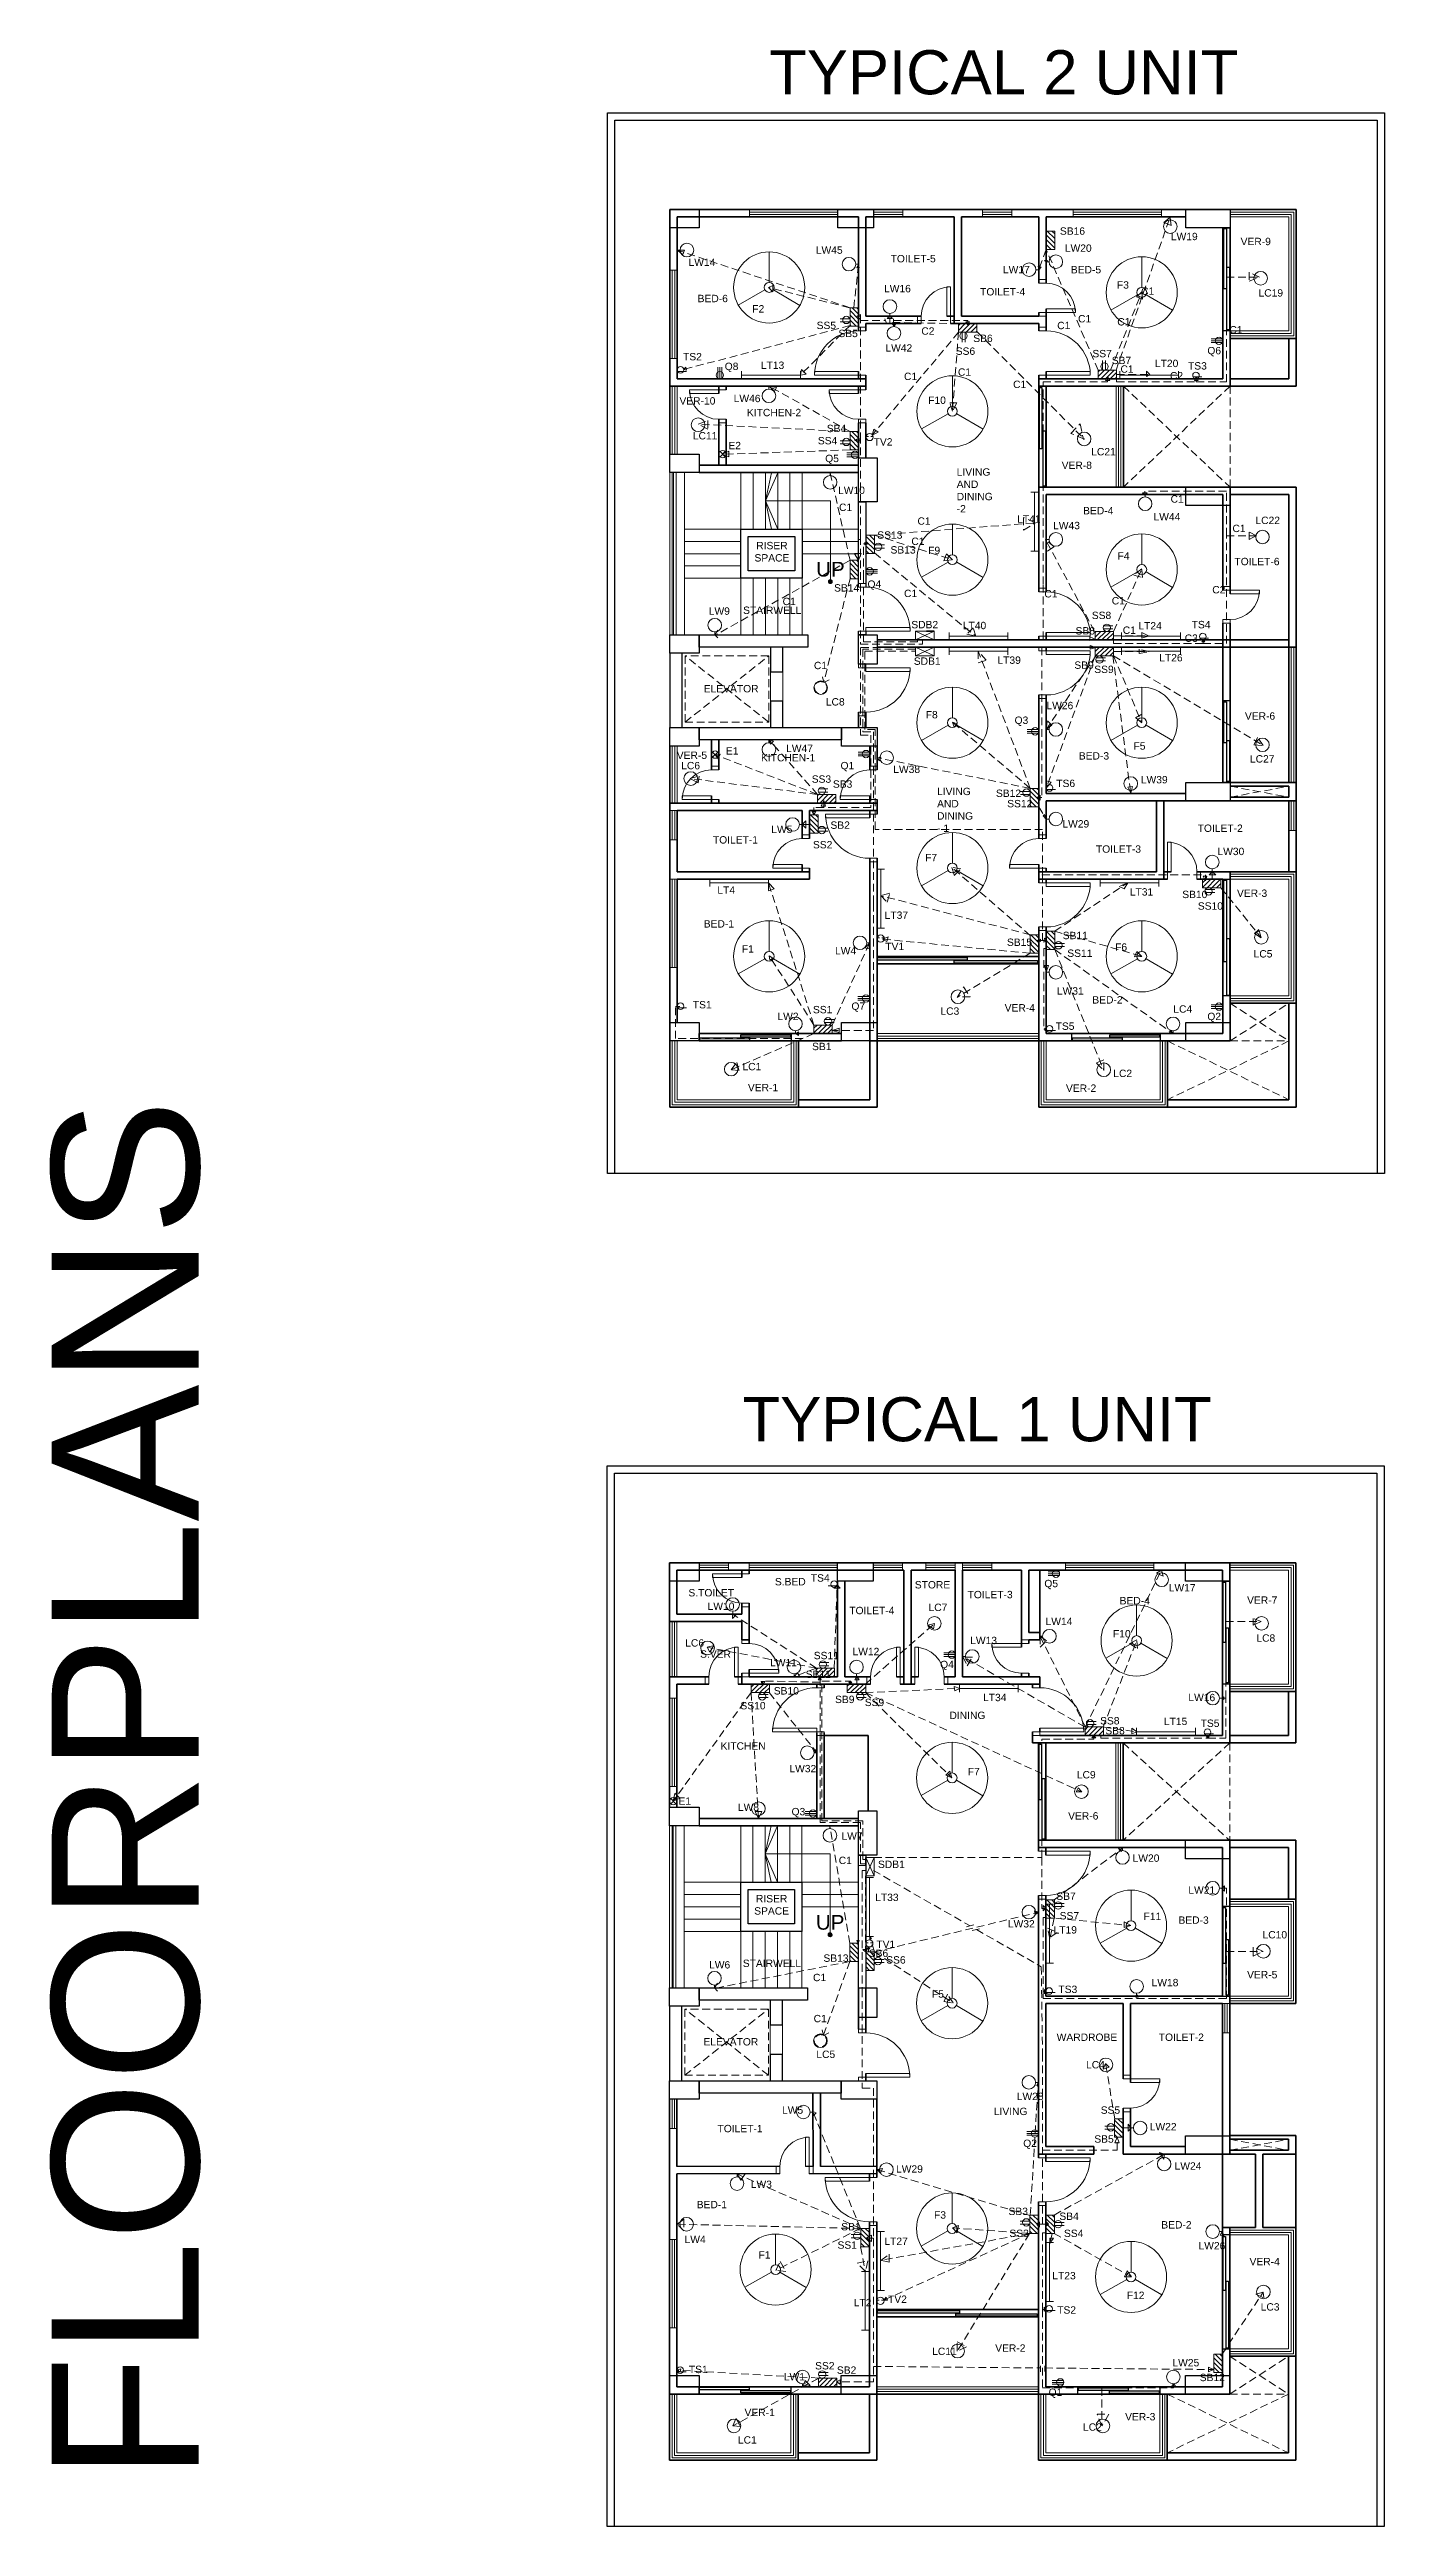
# Model space of a CAD drawing. Header units: inches. Extents: x 685 to 11694, y 256 to 9873.
# Drawn here: x 685 to 1774, y 2984 to 5004 of the extents above; entities that cross this region are included whole.
import ezdxf

# ---------------------------------------------------------------- set-up
doc = ezdxf.new("R2010")
doc.units = ezdxf.units.IN
doc.header["$MEASUREMENT"] = 0
doc.linetypes.add('DASHED2', pattern=[9.525, 6.35, -3.175])
for name, color, linetype, lineweight in [('1.Boundary & Pillar', 10, 'Continuous', 30), ('2.Parking Lines', 255, 'Continuous', 30), ('2.Stairs', 163, 'Continuous', 9), ('2.Walls', 255, 'Continuous', 35), ('3.Doors', 34, 'Continuous', 9), ('3.Glass', 134, 'Continuous', 5), ('3.Railing', 40, 'Continuous', 5), ('3.Windows', 130, 'Continuous', 15), ('4.Empty Spaces', 10, 'DASHED2', 15), ('4.Lift Door', 8, 'Continuous', 13), ('5.Fittings & Fixtures', 4, 'Continuous', 15), ('5.Fittings and Fixtures - Labels', 4, 'Continuous', 15), ('5.Switchboards', 210, 'Continuous', 9), ('5.Switchboards - Labels', 210, 'Continuous', 9), ('6.Text', 255, 'Continuous', 15), ('7.(Hidden) Board to Board', 6, 'DASHED2', 20), ('7.(Hidden) Board to Fixtures', 3, 'DASHED2', 20), ('7.(Hidden) Board to Fixtures - Labels', 3, 'DASHED2', 20), ('8.(Hidden) Emergency Connections', 10, 'DASHED2', 20)]:
    doc.layers.add(name, color=color, linetype=linetype, lineweight=lineweight)
doc.layers.add('2.Walls - Stairwell', color=255, linetype='Continuous')
doc.layers.add('3.Sliding Glass', color=160, linetype='Continuous')
doc.layers.get('8.(Hidden) Emergency Connections').off()
doc.styles.add('Text 1', font='arial.ttf', dxfattribs={"height": 6})

msp = doc.modelspace()

# ---------------------------------------------------------------- texts
at = {"layer": '5.Fittings and Fixtures - Labels', "char_height": 6, "attachment_point": 1, "style": 'Text 1'}
for s, width, heights, insert in [('{\\fArial Baltic|b0|i0|c186|p34;L}W{\\fArial Baltic|b0|i0|c186|p34;19}', 4, [0], (1599.72686, 4854.56481)), ('{\\fArial Baltic|b0|i0|c186|p34;L}W{\\fArial Baltic|b0|i0|c186|p34;14}', 4, [0], (1206.22686, 4833.56481)), ('{\\fArial Baltic|b0|i0|c186|p34;LW4}5', 4, [0], (1310.05181, 4843.47488)), ('{\\fArial Baltic|b0|i0|c186|p34;L}W{\\fArial Baltic|b0|i0|c186|p34;20}', 4, [0], (1513.22686, 4845.06481)), ('{\\fArial Baltic|b0|i0|c186|p34;L}W{\\fArial Baltic|b0|i0|c186|p34;16}', 4, [0], (1365.72686, 4812.06481)), ('{\\fArial Baltic|b0|i0|c186|p34;L}W{\\fArial Baltic|b0|i0|c186|p34;17}', 4, [0], (1462.72686, 4827.56481)), ('{\\fArial Baltic|b0|i0|c186|p34;F}3', 4, [0], (1555.72686, 4815.06481)), ('{\\fArial Baltic|b0|i0|c186|p34;L}C{\\fArial Baltic|b0|i0|c186|p34;19}', 4, [0], (1671.22686, 4808.56481)), ('{\\fArial Baltic|b0|i0|c186|p34;F}2', 4, [0], (1258.22686, 4795.56481)), ('{\\fArial Baltic|b0|i0|c186|p34;SS}5', 4, [0], (1310.72686, 4782.06481)), ('TS2', 4, [0], (1201.72686, 4756.56481)), ('{\\fArial Baltic|b0|i0|c186|p34;Q}8', 4, [0], (1235.74088, 4748.63549)), ('{\\fArial Baltic|b0|i0|c186|p34;L}T{\\fArial Baltic|b0|i0|c186|p34;13}', 4, [0], (1265.22686, 4749.56481)), ('{\\fArial Baltic|b0|i0|c186|p34;L}W{\\fArial Baltic|b0|i0|c186|p34;42}', 4, [0], (1366.83103, 4763.66897)), ('SS6', 4, [0], (1424.22686, 4761.06481)), ('{\\fArial Baltic|b0|i0|c186|p34;SS}7', 4, [0], (1535.72686, 4759.06481)), ('{\\fArial Baltic|b0|i0|c186|p34;L}T{\\fArial Baltic|b0|i0|c186|p34;20}', 4, [0], (1586.72686, 4751.06481)), ('TS3', 4, [0], (1613.72686, 4749.06481)), ('Q6', 4, [0], (1629.49728, 4761.5)), ('{\\fArial Baltic|b0|i0|c186|p34;LW4}6', 4, [0], (1243.05182, 4722.47487)), ('{\\fArial Baltic|b0|i0|c186|p34;F}10', 4, [0], (1401.72686, 4721.06481)), ('{\\fArial Baltic|b0|i0|c186|p34;L}C{\\fArial Baltic|b0|i0|c186|p34;11}', 4, [0], (1209.72686, 4692.06481)), ('{\\fArial Baltic|b0|i0|c186|p34;SS}4', 4, [0], (1311.72686, 4688.06481)), ('{\\fArial Baltic|b0|i0|c186|p34;TV}2', 4, [0], (1357.22686, 4687.06481)), ('{\\fArial Baltic|b0|i0|c186|p34;E}2', 4, [0], (1238.72686, 4684.06481)), ('Q5', 4, [0], (1317.72686, 4673.56481)), ('{\\fArial Baltic|b0|i0|c186|p34;L}C{\\fArial Baltic|b0|i0|c186|p34;21}', 4, [0], (1534.72686, 4679.06481)), ('{\\fArial Baltic|b0|i0|c186|p34;L}W{\\fArial Baltic|b0|i0|c186|p34;10}', 4, [0], (1328.22686, 4647.56481)), ('{\\fArial Baltic|b0|i0|c186|p34;LW4}4', 4, [0], (1585.55181, 4625.97488)), ('{\\fArial Baltic|b0|i0|c186|p34;SS}13', 4, [0], (1360.22686, 4611.06481)), ('{\\fArial Baltic|b0|i0|c186|p34;L}T{\\fArial Baltic|b0|i0|c186|p34;41}', 4, [0], (1474.33103, 4624.16897)), ('{\\fArial Baltic|b0|i0|c186|p34;LW4}3', 4, [0], (1503.6356, 4618.85239)), ('{\\fArial Baltic|b0|i0|c186|p34;L}C{\\fArial Baltic|b0|i0|c186|p34;22}', 4, [0], (1668.72686, 4623.06481)), ('{\\fArial Baltic|b0|i0|c186|p34;F}9', 4, [0], (1401.72686, 4598.56481)), ('{\\fArial Baltic|b0|i0|c186|p34;F}4', 4, [0], (1556.22686, 4594.06481)), ('Q4', 4, [0], (1352.22686, 4571.06481)), ('{\\fArial Baltic|b0|i0|c186|p34;L}W{\\fArial Baltic|b0|i0|c186|p34;9}', 4, [0], (1222.72686, 4549.06481)), ('{\\fArial Baltic|b0|i0|c186|p34;SS}8', 7.0612275, [0], (1535.22686, 4545.56481)), ('{\\fArial Baltic|b0|i0|c186|p34;L}T{\\fArial Baltic|b0|i0|c186|p34;40}', 4, [0], (1429.97686, 4537.31481)), ('{\\fArial Baltic|b0|i0|c186|p34;L}T{\\fArial Baltic|b0|i0|c186|p34;24}', 4, [0], (1573.22686, 4537.06481)), ('TS4', 4, [0], (1616.72686, 4538.06481)), ('{\\fArial Baltic|b0|i0|c186|p34;L}T{\\fArial Baltic|b0|i0|c186|p34;39}', 4, [0], (1458.22686, 4509.06481)), ('{\\fArial Baltic|b0|i0|c186|p34;L}T{\\fArial Baltic|b0|i0|c186|p34;26}', 4, [0], (1590.22686, 4511.06481)), ('{\\fArial Baltic|b0|i0|c186|p34;SS}9', 4, [0], (1537.22686, 4501.56481)), ('{\\fArial Baltic|b0|i0|c186|p34;L}C{\\fArial Baltic|b0|i0|c186|p34;8}', 4, [0], (1318.22686, 4475.06481)), ('{\\fArial Baltic|b0|i0|c186|p34;F}8', 4, [0], (1399.72686, 4464.56481)), ('{\\fArial Baltic|b0|i0|c186|p34;L}W{\\fArial Baltic|b0|i0|c186|p34;26}', 4, [0], (1498.22686, 4472.06481)), ('Q3', 4, [0], (1472.22686, 4460.06481)), ('E1', 4, [0], (1236.72686, 4435.06481)), ('{\\fArial Baltic|b0|i0|c186|p34;LW}47', 4, [0], (1285.8281, 4437.11966)), ('{\\fArial Baltic|b0|i0|c186|p34;F}5', 4, [0], (1569.22686, 4439.06481)), ('{\\fArial Baltic|b0|i0|c186|p34;L}C{\\fArial Baltic|b0|i0|c186|p34;27}', 4, [0], (1664.22686, 4428.56481)), ('{\\fArial Baltic|b0|i0|c186|p34;L}C{\\fArial Baltic|b0|i0|c186|p34;6}', 4, [0], (1200.22686, 4423.06481)), ('{\\fArial Baltic|b0|i0|c186|p34;SS}3', 4, [0], (1306.72686, 4412.06481)), ('Q{\\fArial Baltic|b0|i0|c186|p34;1}', 4, [0], (1330.22686, 4423.06481)), ('{\\fArial Baltic|b0|i0|c186|p34;L}W{\\fArial Baltic|b0|i0|c186|p34;38}', 4, [0], (1373.22686, 4420.06481)), ('{\\fArial Baltic|b0|i0|c186|p34;TS}6', 4, [0], (1506.22686, 4408.56481)), ('{\\fArial Baltic|b0|i0|c186|p34;L}W{\\fArial Baltic|b0|i0|c186|p34;39}', 4, [0], (1575.22686, 4411.56481)), ('{\\fArial Baltic|b0|i0|c186|p34;SS}12', 4, [0], (1466.22686, 4392.06481)), ('{\\fArial Baltic|b0|i0|c186|p34;L}W{\\fArial Baltic|b0|i0|c186|p34;5}', 4, [0], (1273.72686, 4371.06481)), ('{\\fArial Baltic|b0|i0|c186|p34;L}W{\\fArial Baltic|b0|i0|c186|p34;29}', 4, [0], (1511.22686, 4375.56481)), ('{\\fArial Baltic|b0|i0|c186|p34;SS}2', 4, [0], (1307.72686, 4358.56481)), ('{\\fArial Baltic|b0|i0|c186|p34;F}7', 4, [0], (1399.22686, 4348.06481)), ('{\\fArial Baltic|b0|i0|c186|p34;L}W{\\fArial Baltic|b0|i0|c186|p34;30}', 4, [0], (1637.72686, 4353.06481)), ('{\\fArial Baltic|b0|i0|c186|p34;L}T{\\fArial Baltic|b0|i0|c186|p34;4}', 4, [0], (1229.72686, 4321.56481)), ('{\\fArial Baltic|b0|i0|c186|p34;L}T{\\fArial Baltic|b0|i0|c186|p34;31}', 4, [0], (1566.22686, 4320.06481)), ('{\\fArial Baltic|b0|i0|c186|p34;SS}10', 4, [0], (1621.72686, 4308.56481)), ('{\\fArial Baltic|b0|i0|c186|p34;L}T{\\fArial Baltic|b0|i0|c186|p34;37}', 4, [0], (1366.22686, 4301.06481)), ('{\\fArial Baltic|b0|i0|c186|p34;F}1', 4, [0], (1249.72686, 4273.56481)), ('{\\fArial Baltic|b0|i0|c186|p34;LW}4', 4, [0], (1325.72686, 4272.06481)), ('TV1', 4, [0], (1366.72686, 4275.56481)), ('{\\fArial Baltic|b0|i0|c186|p34;SS}11', 4, [0], (1515.22686, 4270.06481)), ('{\\fArial Baltic|b0|i0|c186|p34;F}6', 4, [0], (1554.22686, 4275.06481)), ('{\\fArial Baltic|b0|i0|c186|p34;L}C5', 4, [0], (1667.22686, 4269.56481)), ('TS1', 4, [6.02456], (1209.72686, 4228.06481)), ('{\\fArial Baltic|b0|i0|c186|p34;SS}1', 4, [0], (1307.72686, 4224.06481)), ('{\\fArial Baltic|b0|i0|c186|p34;Q}7', 4, [0], (1339.11572, 4226.89056)), ('{\\fArial Baltic|b0|i0|c186|p34;LC3}', 4, [0], (1411.72686, 4222.85608)), ('{\\fArial Baltic|b0|i0|c186|p34;L}W{\\fArial Baltic|b0|i0|c186|p34;31}', 4, [0], (1506.72686, 4239.31481)), ('{\\fArial Baltic|b0|i0|c186|p34;L}C4', 4, [0], (1601.72686, 4224.56481)), ('{\\fArial Baltic|b0|i0|c186|p34;LW2}', 4, [0], (1278.72686, 4218.56481)), ('TS5', 4, [0], (1505.72686, 4210.56481)), ('{\\fArial Baltic|b0|i0|c186|p34;Q}2', 4, [0], (1629.49728, 4218.5)), ('{\\fArial Baltic|b0|i0|c186|p34;L}C{\\fArial Baltic|b0|i0|c186|p34;1}', 4, [0], (1250.22686, 4177.56481)), ('{\\fArial Baltic|b0|i0|c186|p34;L}C2', 4, [0], (1552.72686, 4172.06481)), ('TS4', 4, [0], (1305.99914, 3760.56469)), ('{\\fArial Baltic|b0|i0|c186|p34;L}W{\\fArial Baltic|b0|i0|c186|p34;10}', 4, [0], (1221.77228, 3737.49987)), ('{\\fArial Baltic|b0|i0|c186|p34;Q}5', 4, [0], (1496.49728, 3756)), ('{\\fArial Baltic|b0|i0|c186|p34;L}W{\\fArial Baltic|b0|i0|c186|p34;17}', 6, [0], (1597.99914, 3752.56469)), ('LC{\\fArial Baltic|b0|i0|c186|p34;7}', 4, [0], (1401.99914, 3736.56469)), ('{\\fArial Baltic|b0|i0|c186|p34;L}W{\\fArial Baltic|b0|i0|c186|p34;14}', 4, [0], (1497.49914, 3725.06469)), ('LC{\\fArial Baltic|b0|i0|c186|p34;6}', 4, [0], (1203.49914, 3707.56469)), ('SS11', 4, [0], (1308.37395, 3697.28792)), ('{\\fArial Baltic|b0|i0|c186|p34;L}W{\\fArial Baltic|b0|i0|c186|p34;12}', 4, [0], (1339.99914, 3700.56469)), ('{\\fArial Baltic|b0|i0|c186|p34;L}W{\\fArial Baltic|b0|i0|c186|p34;13}', 4, [0], (1435.99914, 3709.56469)), ('{\\fArial Baltic|b0|i0|c186|p34;F}10', 4, [0], (1552.49642, 3715.06469)), ('LC{\\fArial Baltic|b0|i0|c186|p34;8}', 4, [0], (1669.49914, 3711.56469)), ('{\\fArial Baltic|b0|i0|c186|p34;L}W{\\fArial Baltic|b0|i0|c186|p34;11}', 4, [0], (1272.77228, 3691.49987)), ('{\\fArial Baltic|b0|i0|c186|p34;Q}4', 4, [0], (1411.49728, 3690)), ('SS10', 4, [0], (1248.57086, 3656.41173)), ('SS9', 4, [0], (1349.99914, 3659.06469)), ('{\\fArial Baltic|b0|i0|c186|p34;L}T{\\fArial Baltic|b0|i0|c186|p34;34}', 4, [0], (1446.49914, 3663.06469)), ('{\\fArial Baltic|b0|i0|c186|p34;L}W{\\fArial Baltic|b0|i0|c186|p34;16}', 6, [0], (1613.99914, 3663.06469)), ('SS8', 4, [0], (1541.99914, 3644.06469)), ('{\\fArial Baltic|b0|i0|c186|p34;L}T{\\fArial Baltic|b0|i0|c186|p34;15}', 6, [0], (1593.99914, 3643.56469)), ('TS5', 4, [0], (1623.99914, 3642.06469)), ('{\\fArial Baltic|b0|i0|c186|p34;LW}32', 4, [0], (1288.49914, 3605.06469)), ('{\\fArial Baltic|b0|i0|c186|p34;F}7', 4, [0], (1433.99914, 3602.56469)), ('LC{\\fArial Baltic|b0|i0|c186|p34;9}', 4, [0], (1522.99914, 3600.06469)), ('E1', 4, [0], (1197.99914, 3578.56469)), ('{\\fArial Baltic|b0|i0|c186|p34;LW8}', 4, [0], (1246.49914, 3573.56469)), ('{\\fArial Baltic|b0|i0|c186|p34;Q}3', 4, [0], (1290.27228, 3569.99987)), ('{\\fArial Baltic|b0|i0|c186|p34;L}W{\\fArial Baltic|b0|i0|c186|p34;7}', 4, [0], (1330.99914, 3550.06469)), ('{\\fArial Baltic|b0|i0|c186|p34;L}W{\\fArial Baltic|b0|i0|c186|p34;20}', 4, [0], (1568.49914, 3532.06469)), ('{\\fArial Baltic|b0|i0|c186|p34;L}T{\\fArial Baltic|b0|i0|c186|p34;33}', 4, [0], (1358.49914, 3500.06469)), ('{\\fArial Baltic|b0|i0|c186|p34;L}W{\\fArial Baltic|b0|i0|c186|p34;21}', 4, [0], (1613.99914, 3506.06469)), ('{\\fArial Baltic|b0|i0|c186|p34;L}W{\\fArial Baltic|b0|i0|c186|p34;32}', 4, [0], (1466.77228, 3478.49987)), ('SS7', 4, [0], (1508.99914, 3485.06469)), ('{\\fArial Baltic|b0|i0|c186|p34;F1}1', 4, [0], (1577.49914, 3484.56469)), ('TV1', 4, [0], (1359.46688, 3461.8552)), ('{\\fArial Baltic|b0|i0|c186|p34;L}T{\\fArial Baltic|b0|i0|c186|p34;19}', 4, [0], (1503.99914, 3473.56469)), ('LC{\\fArial Baltic|b0|i0|c186|p34;10}', 4, [0], (1674.49914, 3469.56469)), ('{\\fArial Baltic|b0|i0|c186|p34;L}W{\\fArial Baltic|b0|i0|c186|p34;6}', 4, [0], (1222.99914, 3445.06469)), ('SS6', 4, [0], (1367.49914, 3449.06469)), ('{\\fArial Baltic|b0|i0|c186|p34;F}5', 4, [0], (1404.77228, 3421.24556)), ('TS3', 4, [0], (1507.99914, 3425.06469)), ('{\\fArial Baltic|b0|i0|c186|p34;L}W{\\fArial Baltic|b0|i0|c186|p34;18}', 4, [0], (1583.99914, 3430.56469)), ('LC{\\fArial Baltic|b0|i0|c186|p34;5}', 6, [6.02456], (1310.49914, 3372.06469)), ('LC{\\fArial Baltic|b0|i0|c186|p34;4}', 4, [0], (1530.49914, 3363.56469)), ('{\\fArial Baltic|b0|i0|c186|p34;L}W{\\fArial Baltic|b0|i0|c186|p34;28}', 4, [0], (1473.99097, 3337.7414)), ('{\\fArial Baltic|b0|i0|c186|p34;L}W{\\fArial Baltic|b0|i0|c186|p34;5}', 4, [0], (1282.49914, 3326.56469)), ('SS5', 4, [0], (1542.49914, 3326.56469)), ('{\\fArial Baltic|b0|i0|c186|p34;L}W{\\fArial Baltic|b0|i0|c186|p34;22}', 4, [0], (1582.49914, 3313.06469)), ('{\\fArial Baltic|b0|i0|c186|p34;Q}2', 11.4343698, [0], (1479.27228, 3299.49987)), ('{\\fArial Baltic|b0|i0|c186|p34;L}W{\\fArial Baltic|b0|i0|c186|p34;29}', 4, [0], (1375.49914, 3278.56469)), ('{\\fArial Baltic|b0|i0|c186|p34;L}W{\\fArial Baltic|b0|i0|c186|p34;24}', 4, [0], (1602.77228, 3280.99987)), ('{\\fArial Baltic|b0|i0|c186|p34;L}W{\\fArial Baltic|b0|i0|c186|p34;3}', 4, [0], (1256.99914, 3266.06469)), ('{\\fArial Baltic|b0|i0|c186|p34;F}3', 4, [0], (1406.49914, 3241.06469)), ('{\\fArial Baltic|b0|i0|c186|p34;L}W{\\fArial Baltic|b0|i0|c186|p34;4}', 4, [0], (1202.99914, 3221.06469)), ('SS1', 4, [0], (1327.77228, 3216.49987)), ('{\\fArial Baltic|b0|i0|c186|p34;L}T{\\fArial Baltic|b0|i0|c186|p34;27}', 4, [0], (1365.99914, 3219.56469)), ('SS3', 4, [0], (1467.99914, 3226.06469)), ('SS4', 4, [0], (1512.49914, 3226.06469)), ('{\\fArial Baltic|b0|i0|c186|p34;L}W{\\fArial Baltic|b0|i0|c186|p34;26}', 4, [0], (1622.27228, 3215.99987)), ('{\\fArial Baltic|b0|i0|c186|p34;F1}', 4, [0], (1263.27228, 3208.49987)), ('TV2', 4, [0], (1368.96688, 3172.3552)), ('{\\fArial Baltic|b0|i0|c186|p34;L}T{\\fArial Baltic|b0|i0|c186|p34;23}', 4, [0], (1502.99914, 3191.56469)), ('{\\fArial Baltic|b0|i0|c186|p34;F1}2', 6, [0], (1563.74785, 3175.49987)), ('{\\fArial Baltic|b0|i0|c186|p34;L}T{\\fArial Baltic|b0|i0|c186|p34;2}', 4, [0], (1340.99914, 3169.56469)), ('TS2', 4, [0], (1506.99914, 3163.56469)), ('LC{\\fArial Baltic|b0|i0|c186|p34;3}', 4, [0], (1672.99914, 3166.06469)), ('TS1', 4, [0], (1206.49914, 3115.06469)), ('SS2', 4, [0], (1309.49914, 3118.06469)), ('LC{\\fArial Baltic|b0|i0|c186|p34;11}', 4, [0], (1404.96688, 3129.8552)), ('{\\fArial Baltic|b0|i0|c186|p34;L}W{\\fArial Baltic|b0|i0|c186|p34;25}', 4, [0], (1600.99914, 3120.56469)), ('{\\fArial Baltic|b0|i0|c186|p34;L}W{\\fArial Baltic|b0|i0|c186|p34;1}', 4, [0], (1283.99914, 3109.06469)), ('{\\fArial Baltic|b0|i0|c186|p34;Q1}', 4, [0], (1499.99728, 3096.5)), ('LC{\\fArial Baltic|b0|i0|c186|p34;1}', 4, [0], (1246.49914, 3057.56469)), ('LC{\\fArial Baltic|b0|i0|c186|p34;2}', 4, [0], (1527.99914, 3068.06469))]:
    msp.add_mtext_dynamic_manual_height_columns(s, width=width, gutter_width=60, heights=heights, dxfattribs=dict(at, insert=insert))
at = {"layer": '5.Switchboards - Labels', "char_height": 6, "attachment_point": 1, "style": 'Text 1'}
for s, width, heights, insert in [('{\\fArial Baltic|b0|i0|c186|p34;SB1}6', 4, [0], (1509.19335, 4859.00451)), ('{\\fArial Baltic|b0|i0|c186|p34;SB}5', 4, [0], (1328.5, 4775.5)), ('{\\fArial Baltic|b0|i0|c186|p34;SB}6', 4, [0], (1438.5, 4771.5)), ('{\\fArial Baltic|b0|i0|c186|p34;SB}7', 4, [0], (1551.5, 4753.5)), ('{\\fArial Baltic|b0|i0|c186|p34;SB}4', 4, [0], (1319, 4698)), ('{\\fArial Baltic|b0|i0|c186|p34;SB1}3', 4, [0], (1371, 4599)), ('{\\fArial Baltic|b0|i0|c186|p34;SB1}4', 4, [0], (1325, 4568)), ('S{\\fArial Baltic|b0|i0|c186|p34;DB2}', 17.5, [0], (1387.95951, 4538.03675)), ('{\\fArial Baltic|b0|i0|c186|p34;SB}8', 4, [0], (1522, 4533)), ('S{\\fArial Baltic|b0|i0|c186|p34;DB1}', 17.5, [0], (1390, 4508.25288)), ('{\\fArial Baltic|b0|i0|c186|p34;SB}9', 4, [0], (1521, 4505)), ('{\\fArial Baltic|b0|i0|c186|p34;SB}3', 4, [6.20873], (1324, 4408)), ('{\\fArial Baltic|b0|i0|c186|p34;SB1}2', 4, [0], (1457, 4400.5)), ('{\\fArial Baltic|b0|i0|c186|p34;SB}2', 4, [0], (1322, 4374.5)), ('{\\fArial Baltic|b0|i0|c186|p34;SB1}0', 6, [0], (1609, 4318)), ('{\\fArial Baltic|b0|i0|c186|p34;SB1}1', 4, [0], (1511.5, 4284.5)), ('{\\fArial Baltic|b0|i0|c186|p34;SB1}5', 6, [0], (1466, 4279)), ('SB1', 4, [0], (1307, 4194)), ('{\\fArial Baltic|b0|i0|c186|p34;SB}11', 4, [0], (1301.77228, 3681.99987)), ('{\\fArial Baltic|b0|i0|c186|p34;SB}10', 4, [0], (1275.77228, 3668.49987)), ('{\\fArial Baltic|b0|i0|c186|p34;SB}9', 4, [0], (1325.77228, 3661.49987)), ('{\\fArial Baltic|b0|i0|c186|p34;SB}8', 4, [0], (1546.27228, 3635.99987)), ('S{\\fArial Baltic|b0|i0|c186|p34;DB1}', 4, [0], (1360.77228, 3526.99987)), ('{\\fArial Baltic|b0|i0|c186|p34;SB}7', 4, [0], (1506.27228, 3500.99987)), ('{\\fArial Baltic|b0|i0|c186|p34;SB}6', 4, [0], (1353.27228, 3454.49987)), ('{\\fArial Baltic|b0|i0|c186|p34;SB1}3', 6, [0], (1316.27228, 3450.49987)), ('{\\fArial Baltic|b0|i0|c186|p34;SB}5', 4, [0], (1537.27228, 3302.99987)), ('{\\fArial Baltic|b0|i0|c186|p34;SB}3', 4, [0], (1467.27228, 3243.99987)), ('{\\fArial Baltic|b0|i0|c186|p34;SB}4', 4, [0], (1508.77228, 3239.99987)), ('SB1', 4, [0], (1330.77228, 3231.49987)), ('{\\fArial Baltic|b0|i0|c186|p34;SB}2', 4, [0], (1327.27228, 3114.49987)), ('{\\fArial Baltic|b0|i0|c186|p34;SB1}2', 6, [0], (1623.27228, 3108.49987))]:
    msp.add_mtext_dynamic_manual_height_columns(s, width=width, gutter_width=60, heights=heights, dxfattribs=dict(at, insert=insert))
at = {"layer": '6.Text', "attachment_point": 1, "style": 'Text 1'}
for s, width, gutter_width, heights, insert, char_height in [('{\\fArial Baltic|b0|i0|c186|p34;TYPICAL 2 UNIT}', 390.3878715, 60, [46.2634], (1272, 5003.5), 36), ('\\pxqc;{\\fArial Baltic|b0|i0|c186|p34;VER-}9', 10.9746251, 60, [23.51966], (1663.5, 4850.5), 6), ('\\pxqc;{\\fArial Baltic|b0|i0|c186|p34;TOILET-}5', 10.9746251, 60, [23.51966], (1384, 4836.5), 6), ('\\pxqc;{\\fArial Baltic|b0|i0|c186|p34;TOILET-}4', 10.9746251, 60, [23.51966], (1457, 4809.5), 6), ('\\pxqc;{\\fArial Baltic|b0|i0|c186|p34;BED-}5', 10.9746251, 60, [23.51966], (1525, 4827.5), 6), ('\\pxqc;{\\fArial Baltic|b0|i0|c186|p34;BED-}6', 10.9746251, 60, [23.51966], (1220.5, 4804), 6), ('\\pxqc;{\\fArial Baltic|b0|i0|c186|p34;VER}-{\\fArial Baltic|b0|i0|c186|p34;10}', 10.9746251, 60, [23.51966], (1208, 4720.5), 6), ('\\pxqc;{\\fArial Baltic|b0|i0|c186|p34;KITCHEN}-2', 10.9746251, 60, [23.51966], (1270.5, 4711), 6), ('\\pxqc;{\\fArial Baltic|b0|i0|c186|p34;VER-}8', 10.9746251, 60, [23.51966], (1517.5, 4668), 6), ('\\pxql;{\\fArial Baltic|b0|i0|c186|p34;LIVING\\PAND^JDINING} -2', 20.4872163, 60, [42.66769], (1425, 4662.5), 6), ('\\pxqc;{\\fArial Baltic|b0|i0|c186|p34;BED-}4', 10.9746251, 60, [23.51966], (1535, 4631), 6), ('\\pxqc;RISER^JSPACE', 8.5, 60, [0], (1270.00545, 4602.5), 6), ('\\pxqc;{\\fArial Baltic|b0|i0|c186|p34;UP}', 0.0781003, 90, [0], (1321.9302, 4586.20784), 12), ('\\pxqc;TOILET-6', 10.9746251, 60, [23.51966], (1664.5, 4589.5), 6), ('\\pxqc;STAIRWELL', 10.9746251, 60, [23.51966], (1269.00272, 4549.77116), 6), ('\\pxqc;ELEVATOR', 10.9746251, 60, [23.51966], (1235.50272, 4485.77116), 6), ('\\pxqc;{\\fArial Baltic|b0|i0|c186|p34;VER-}6', 10.9746251, 60, [23.51966], (1667, 4463.5), 6), ('\\pxqc;{\\fArial Baltic|b0|i0|c186|p34;VER-}5', 10.9746251, 60, [23.51966], (1203.5, 4431.5), 6), ('\\pxqc;{\\fArial Baltic|b0|i0|c186|p34;KITCHEN}-1', 10.9746251, 60, [23.51966], (1282, 4429.5), 6), ('\\pxqc;{\\fArial Baltic|b0|i0|c186|p34;BED-}3', 10.9746251, 60, [23.51966], (1531.5, 4431), 6), ('\\pxql;{\\fArial Baltic|b0|i0|c186|p34;LIVING\\PAND^JDINING} - 1', 28.1058091, 60, [38.86178], (1409, 4402), 6), ('\\pxqc;{\\fArial Baltic|b0|i0|c186|p34;TOILET-}2', 10.9746251, 60, [23.51966], (1634.5, 4372), 6), ('\\pxqc;TOILET-1', 10.9746251, 60, [23.51966], (1239, 4362.5), 6), ('\\pxqc;{\\fArial Baltic|b0|i0|c186|p34;TOILET-}3', 10.9746251, 60, [23.51966], (1551.5, 4355), 6), ('\\pxqc;{\\fArial Baltic|b0|i0|c186|p34;VER-}3', 10.9746251, 60, [23.51966], (1660.5, 4319), 6), ('\\pxqc;BED-1', 10.9746251, 60, [23.51966], (1225.5, 4294), 6), ('\\pxqc;{\\fArial Baltic|b0|i0|c186|p34;VER-}4', 10.9746251, 60, [23.51966], (1471, 4225.5), 6), ('\\pxqc;{\\fArial Baltic|b0|i0|c186|p34;BED}-2', 10.9746251, 60, [23.51966], (1542.5, 4232), 6), ('\\pxqc;VER-1', 10.9746251, 60, [23.51966], (1261.5, 4160.5), 6), ('\\pxqc;{\\fArial Baltic|b0|i0|c186|p34;VER-}2', 10.9746251, 60, [23.51966], (1521, 4160), 6), ('{\\fArial Baltic|b0|i0|c186|p34;TYPICAL }1{\\fArial Baltic|b0|i0|c186|p34; UNIT}', 390.3878715, 60, [46.2634], (1250.27228, 3904.99987), 36), ('\\pxqc;S.BED', 10.9746251, 60, [23.51966], (1283.77228, 3757.49987), 6), ('\\pxqc;S.TOILET', 10.9746251, 60, [23.51966], (1219.27228, 3748.49987), 6), ('\\pxqc;STORE', 10.9746251, 60, [23.51966], (1399.77228, 3754.99987), 6), ('\\pxqc;TOILET-3', 10.9746251, 60, [23.51966], (1446.77228, 3746.99987), 6), ('\\pxqc;{\\fArial Baltic|b0|i0|c186|p34;BED-}4', 10.9746251, 60, [23.51966], (1564.77228, 3741.99987), 6), ('\\pxqc;VER-7', 10.9746251, 60, [23.51966], (1668.77228, 3742.49987), 6), ('\\pxqc;TOILET-4', 10.9746251, 60, [23.51966], (1350.27228, 3733.99987), 6), ('\\pxqc;S.VER', 10.9746251, 60, [23.51966], (1222.77228, 3698.49987), 6), ('\\pxqc;DINING', 10.9746251, 60, [23.51966], (1428.27228, 3648.49987), 6), ('\\pxqc;KITCHEN', 10.9746251, 60, [23.51966], (1245.27228, 3623.49987), 6), ('\\pxqc;VER-6', 10.9746251, 60, [23.51966], (1522.77228, 3566.49987), 6), ('\\pxqc;RISER^JSPACE', 8.5, 60, [0], (1269.77228, 3498.99987), 6), ('\\pxqc;{\\fArial Baltic|b0|i0|c186|p34;UP}', 0.0781003, 90, [0], (1321.70559, 3482.70771), 12), ('\\pxqc;BED-3', 10.9746251, 60, [23.51966], (1612.77228, 3481.49987), 6), ('\\pxqc;STAIRWELL', 10.9746251, 60, [23.51966], (1268.76955, 3446.27103), 6), ('\\pxqc;VER-5', 10.9746251, 60, [23.51966], (1668.77228, 3436.99987), 6), ('\\pxqc;ELEVATOR', 10.9746251, 60, [23.51966], (1235.26955, 3382.27103), 6), ('\\pxqc;WARDROBE', 10.9746251, 60, [23.51966], (1525.77228, 3385.99987), 6), ('\\pxqc;TOILET-2', 10.9746251, 60, [23.51966], (1602.77228, 3385.99987), 6), ('{\\fArial Baltic|b0|i0|c186|p34;LIVING}', 10.9746251, 60, [23.51966], (1455.27228, 3325.49987), 6), ('\\pxqc;TOILET-1', 10.9746251, 60, [23.51966], (1242.77228, 3311.49987), 6), ('\\pxqc;BED-1', 10.9746251, 60, [23.51966], (1219.77228, 3249.49987), 6), ('\\pxqc;BED-2', 10.9746251, 60, [23.51966], (1598.77228, 3232.99987), 6), ('\\pxqc;VER-4', 10.9746251, 60, [23.51966], (1670.77228, 3202.99987), 6), ('\\pxqc;VER-2', 10.9746251, 60, [23.51966], (1463.27228, 3132.49987), 6), ('\\pxqc;VER-1', 10.9746251, 60, [23.51966], (1258.77228, 3079.99987), 6), ('\\pxqc;VER-3', 10.9746251, 60, [23.51966], (1569.27228, 3076.49987), 6)]:
    msp.add_mtext_dynamic_manual_height_columns(s, width=width, gutter_width=gutter_width, heights=heights, dxfattribs=dict(at, insert=insert, char_height=char_height))
at = {"layer": '6.Text', "insert": (686.68232, 3021.07195), "char_height": 120, "attachment_point": 1, "rotation": 90, "style": 'Text 1'}
msp.add_mtext_dynamic_manual_height_columns('{\\fArial Baltic|b0|i0|c186|p34;FLOORPLANS}', width=599.566549, gutter_width=30, heights=[7.71714], dxfattribs=at)
at = {"layer": '7.(Hidden) Board to Fixtures - Labels', "char_height": 6, "attachment_point": 1, "style": 'Text 1'}
for s, insert in [('C1', (1575.50272, 4810)), ('C1', (1524, 4787.5)), ('{\\fArial Baltic|b0|i0|c186|p34;C}2', (1396.1317, 4777.46376)), ('C1', (1507, 4782)), ('C1', (1556, 4785)), ('C1', (1647.5, 4778.5)), ('C1', (1382, 4740.5)), ('C1', (1426, 4744)), ('C1', (1471, 4734)), ('C1', (1558.63443, 4746.46375)), ('{\\fArial Baltic|b0|i0|c186|p34;C}2', (1599, 4741)), ('C1', (1329, 4633.71485)), ('C1', (1599.5, 4640.5)), ('C1', (1388, 4606)), ('C1', (1393, 4622.5)), ('C1', (1650, 4616.5)), ('{\\fArial Baltic|b0|i0|c186|p34;C}2', (1633.5, 4566.5)), ('C1', (1282.96433, 4556.95396)), ('C1', (1382, 4563.5)), ('C1', (1496.5, 4563.19306)), ('C1', (1551.5, 4557.5)), ('C1', (1560.5, 4533.5)), ('{\\fArial Baltic|b0|i0|c186|p34;C}3', (1611, 4527)), ('C1', (1308.5, 4504.71485)), ('C1', (1328.76683, 3530.21472)), ('C1', (1307.76683, 3434.71472)), ('C1', (1308.26683, 3401.21472))]:
    msp.add_mtext_dynamic_manual_height_columns(s, width=10.0711831, gutter_width=60, heights=[0], dxfattribs=dict(at, insert=insert))

# ---------------------------------------------------------------- blocks, each defined once
blk = doc.blocks.new('col')
at = {"layer": '1.Boundary & Pillar', "linetype": 'Continuous'}
for points in [[(-433, 678), (-433, 663), (-457, 663), (-457, 678)], [(-291, 678), (-291, 663), (-320, 663), (-320, 678)], [(0, 678), (0, 663), (-36, 663), (-36, 678)], [(-433, 478.5), (-433, 463.5), (-457, 463.5), (-457, 478.5)], [(-303, 475.5), (-288, 475.5), (-288, 439.6), (-303, 439.6)], [(0, 451.6), (0, 436.6), (-36, 436.6), (-36, 451.6)], [(-433, 331.2), (-433, 316.2), (-457, 316.2), (-457, 331.2)], [(-288, 307.2), (-303, 307.2), (-303, 331.2), (-288, 331.2)], [(-433, 255.5), (-433, 240.5), (-457, 240.5), (-457, 255.5)], [(-288, 255.5), (-288, 240.5), (-317, 240.5), (-317, 255.5)], [(0, 210.7), (0, 195.7), (-36, 195.7), (-36, 210.7)], [(-433, 15), (-433, 0), (-457, 0), (-457, 15)], [(-288, 15), (-288, 0), (-317, 0), (-317, 15)], [(0, 15), (0, 0), (-36, 0), (-36, 15)]]:
    blk.add_lwpolyline(points, close=True, dxfattribs=at)
blk = doc.blocks.new('Light_CeilingK')
at = {"layer": '5.Fittings & Fixtures'}
blk.add_circle((0, 0), 5.55, dxfattribs=at)
blk = doc.blocks.new('LightW')
at = {"layer": '5.Fittings & Fixtures'}
blk.add_line((0, -2.3), (0, 0), dxfattribs=at)
blk.add_blockref('Light_CeilingK', (0, -7.9), dxfattribs=at)
blk = doc.blocks.new("Door 3'")
at = {"layer": '3.Doors'}
for p, q in [((3402, 893), (3366, 893)), ((3366, 893), (3366, 890)), ((3366, 890), (3402, 890)), ((3402, 896), (3408, 896)), ((3402, 893), (3402, 896)), ((3408, 893), (3402, 893)), ((3402, 890), (3402, 893)), ((3408, 896), (3408, 893)), ((3408, 857), (3402, 857)), ((3402, 857), (3402, 854)), ((3402, 854), (3408, 854)), ((3408, 854), (3408, 857))]:
    blk.add_line(p, q, dxfattribs=at)
blk.add_arc((3402, 893), 36, 180, 270, dxfattribs=at)
blk = doc.blocks.new("Door 2'")
at = {"layer": '3.Doors'}
for p, q in [((3347, 873), (3347, 876)), ((3347, 876), (3353, 876)), ((3347, 873), (3353, 873)), ((3353, 876), (3353, 873)), ((3323, 849), (3323, 852)), ((3323, 852), (3347, 852)), ((3347, 849), (3323, 849)), ((3347, 852), (3347, 849)), ((3347, 846), (3347, 849)), ((3347, 849), (3353, 849)), ((3353, 849), (3353, 846)), ((3353, 846), (3347, 846))]:
    blk.add_line(p, q, dxfattribs=at)
blk.add_arc((3347, 849), 24, 90, 180, dxfattribs=at)
blk = doc.blocks.new("Window 3'")
at = {"layer": '3.Windows'}
for p, q in [((3245, 876), (3239, 876)), ((3239, 876), (3239, 804)), ((3241, 876), (3241, 804)), ((3243, 804), (3243, 876)), ((3245, 804), (3245, 876)), ((3239, 804), (3245, 804))]:
    blk.add_line(p, q, dxfattribs=at)
blk = doc.blocks.new("Window 2'")
at = {"layer": '3.Windows'}
for p, q in [((3245, 896), (3239, 896)), ((3239, 896), (3239, 872)), ((3241, 896), (3241, 872)), ((3243, 896), (3243, 872)), ((3245, 872), (3245, 896)), ((3239, 872), (3245, 872))]:
    blk.add_line(p, q, dxfattribs=at)
blk = doc.blocks.new('Ceiling Fan')
at = {"layer": '5.Fittings & Fixtures'}
for p, q in [((3320, 1326.5), (3320, 1351.5)), ((3316.5, 1320.5), (3294.8, 1308.1)), ((3323.5, 1320.5), (3345, 1307.9))]:
    blk.add_line(p, q, dxfattribs=at)
for radius in [29, 4]:
    blk.add_circle((3320, 1322.5), radius, dxfattribs=at)
blk = doc.blocks.new('Tubelight')
at = {"layer": '5.Fittings & Fixtures'}
for p, q in [((3460.5, 1029.2), (3460.5, 1023)), ((3460.5, 1026), (3508.5, 1026)), ((3508.5, 1026), (3508.5, 1029.2)), ((3508.5, 1026), (3508.5, 1023))]:
    blk.add_line(p, q, dxfattribs=at)
blk = doc.blocks.new('Switchboard')
at = {"layer": '5.Switchboards'}
h = blk.add_hatch(dxfattribs=at)
h.set_pattern_fill('ANSI31', color=256, scale=22)
h.paths.add_polyline_path([(2518, 710), (2518, 717), (2503, 717), (2503, 710)])
blk.add_lwpolyline([(2503, 717), (2518, 717), (2518, 710), (2503, 710)], close=True, dxfattribs=at)
blk = doc.blocks.new('Socket 2P')
at = {"layer": '5.Fittings & Fixtures'}
for p, q in [((3553.2, 785), (3561, 785)), ((3553.4, 787.5), (3561, 787.5))]:
    blk.add_line(p, q, dxfattribs=at)
blk.add_circle((3556, 786), 3, dxfattribs=at)
blk = doc.blocks.new('Socket 3P')
at = {"layer": '5.Fittings & Fixtures'}
for p, q in [((4614.6, 922), (4605.5, 922)), ((4605.5, 920.5), (4615, 920.5)), ((4614.6, 919), (4605.5, 919))]:
    blk.add_line(p, q, dxfattribs=at)
blk.add_circle((4612, 920.5), 3, dxfattribs=at)
blk = doc.blocks.new('Socket TV')
at = {"layer": '5.Fittings & Fixtures'}
for p, q in [((3399.5, 1201), (3401, 1201)), ((3404.5, 1201), (3403, 1201))]:
    blk.add_line(p, q, dxfattribs=at)
blk.add_circle((3402, 1200.5), 2.92, dxfattribs=at)
blk = doc.blocks.new('Socket Table')
at = {"layer": '5.Fittings & Fixtures'}
blk.add_line((3245.3, 735), (3252.5, 735), dxfattribs=at)
blk.add_circle((3247.7, 736.3), 2.69, dxfattribs=at)
blk = doc.blocks.new('Floor Distribution Board')
at = {"layer": '2.Walls', "linetype": 'Continuous'}
blk.add_line((2294, 768.5), (2294, 762.5), dxfattribs=at)
at = {"layer": '5.Switchboards'}
for p, q in [((2294, 768.5), (2301, 753.5)), ((2294, 753.5), (2301, 768.5))]:
    blk.add_line(p, q, dxfattribs=at)
blk.add_lwpolyline([(2301, 768.5), (2301, 753.5), (2294, 753.5), (2294, 768.5)], close=True, dxfattribs=at)
blk = doc.blocks.new('Exhaust Fan')
at = {"layer": '5.Fittings & Fixtures'}
for p, q in [((1231.9, 2350.4), (1236.1, 2354.6)), ((1231.9, 2354.6), (1236.1, 2350.4))]:
    blk.add_line(p, q, dxfattribs=at)
blk.add_circle((1234, 2352.5), 3, dxfattribs=at)

# ---------------------------------------------------------------- hatches: boundary and pattern name
at = {"layer": '6.Text'}
h = msp.add_hatch(dxfattribs=at)
h.set_pattern_fill('ANSI31', color=256, angle=810, style=0)
h.set_pattern_definition([(225, (1636.54385, 2552.77951), (-0.088388348, 0.088388348), [])])
edge = h.paths.add_edge_path()
edge.add_line((1321.92462, 4570.09575), (1320.31789, 4570.09575))
edge.add_ellipse((1321.92462, 4570.09575), major_axis=(-1.13613, 1.13613), ratio=1, start_angle=315, end_angle=405, ccw=False)
edge.add_line((1321.92462, 4571.70249), (1321.92462, 4570.09575))
edge = h.paths.add_edge_path()
edge.add_line((1321.92462, 4570.09575), (1321.92462, 4571.70249))
edge.add_ellipse((1321.92462, 4570.09575), major_axis=(-1.13613, -1.13613), ratio=1, start_angle=135, end_angle=225, ccw=False)
edge.add_line((1323.53135, 4570.09575), (1321.92462, 4570.09575))
edge = h.paths.add_edge_path()
edge.add_ellipse((1321.92462, 4570.09575), major_axis=(-1.13613, -1.13613), ratio=1, start_angle=45, end_angle=135, ccw=False)
edge.add_line((1321.92462, 4568.48902), (1321.92462, 4570.09575))
edge.add_line((1321.92462, 4570.09575), (1323.53135, 4570.09575))
edge = h.paths.add_edge_path()
edge.add_ellipse((1321.92462, 4570.09575), major_axis=(-1.13613, 1.13613), ratio=1, start_angle=45, end_angle=135, ccw=False)
edge.add_line((1320.31789, 4570.09575), (1321.92462, 4570.09575))
edge.add_line((1321.92462, 4570.09575), (1321.92462, 4568.48902))
h = msp.add_hatch(dxfattribs=at)
h.set_pattern_fill('ANSI31', color=256, angle=810, style=0)
h.set_pattern_definition([(225, (1636.31068, 1449.27938), (-0.088388348, 0.088388348), [])])
edge = h.paths.add_edge_path()
edge.add_line((1321.69145, 3466.59563), (1320.08472, 3466.59563))
edge.add_ellipse((1321.69145, 3466.59563), major_axis=(-1.13613, 1.13613), ratio=1, start_angle=315, end_angle=405, ccw=False)
edge.add_line((1321.69145, 3468.20236), (1321.69145, 3466.59563))
edge = h.paths.add_edge_path()
edge.add_line((1321.69145, 3466.59563), (1321.69145, 3468.20236))
edge.add_ellipse((1321.69145, 3466.59563), major_axis=(-1.13613, -1.13613), ratio=1, start_angle=135, end_angle=225, ccw=False)
edge.add_line((1323.29819, 3466.59563), (1321.69145, 3466.59563))
edge = h.paths.add_edge_path()
edge.add_ellipse((1321.69145, 3466.59563), major_axis=(-1.13613, -1.13613), ratio=1, start_angle=45, end_angle=135, ccw=False)
edge.add_line((1321.69145, 3464.9889), (1321.69145, 3466.59563))
edge.add_line((1321.69145, 3466.59563), (1323.29819, 3466.59563))
edge = h.paths.add_edge_path()
edge.add_ellipse((1321.69145, 3466.59563), major_axis=(-1.13613, 1.13613), ratio=1, start_angle=45, end_angle=135, ccw=False)
edge.add_line((1320.08472, 3466.59563), (1321.69145, 3466.59563))
edge.add_line((1321.69145, 3466.59563), (1321.69145, 3464.9889))

# ---------------------------------------------------------------- linework, layer by layer
at = {"layer": '1.Boundary & Pillar', "linetype": 'Continuous'}
for p, q in [((1774, 4087.5), (1140.00272, 4087.5)), ((1773.76683, 2983.99987), (1139.76955, 2983.99987))]:
    msp.add_line(p, q, dxfattribs=at)
for points in [[(1140.00272, 4087.5), (1140.00272, 4952.5), (1774, 4952.5), (1774, 4087.5)], [(1139.76955, 2983.99987), (1139.76955, 3848.99987), (1773.76683, 3848.99987), (1773.76683, 2983.99987)]]:
    msp.add_lwpolyline(points, dxfattribs=at)
for points in [[(1146.00272, 4946.5), (1768, 4946.5), (1768, 4087.5), (1146.00272, 4087.5)], [(1145.76955, 3842.99987), (1767.76683, 3842.99987), (1767.76683, 2983.99987), (1145.76955, 2983.99987)]]:
    msp.add_lwpolyline(points, close=True, dxfattribs=at)
at = {"layer": '2.Parking Lines'}
msp.add_lwpolyline([(1214.76683, 3347.50532), (1330.76779, 3347.50532), (1330.76779, 3337.50532), (1214.76683, 3337.50533)], close=True, dxfattribs=at)
at = {"layer": '2.Stairs', "lineweight": 9}
for p, q in [((1249.00272, 4659.00546), (1249.00272, 4612.84926)), ((1259.00272, 4659.00546), (1259.00272, 4612.84926)), ((1269.00272, 4659.00546), (1269.00272, 4612.84926)), ((1279.00272, 4659.00546), (1279.00272, 4612.84926)), ((1289.00272, 4659.00546), (1289.00272, 4612.84926)), ((1299.00272, 4659.00546), (1299.00272, 4612.84926)), ((1248.76955, 3555.50534), (1248.76955, 3509.34913)), ((1258.76955, 3555.50534), (1258.76955, 3509.34913)), ((1268.76955, 3555.50534), (1268.76955, 3509.34913)), ((1278.76955, 3555.50534), (1278.76955, 3509.34913)), ((1288.76955, 3555.50534), (1288.76955, 3509.34913)), ((1298.76955, 3555.50534), (1298.76955, 3509.34913))]:
    msp.add_line(p, q, dxfattribs=at)
at = {"layer": '2.Stairs', "linetype": 'DASHED2', "ltscale": 12}
for p, q in [((1249.00272, 4612.84926), (1203.00272, 4612.84926)), ((1298.84652, 4612.84926), (1345.00272, 4612.84926)), ((1249.00272, 4602.84926), (1203.00272, 4602.84926)), ((1249.00272, 4592.84926), (1203.00272, 4592.84926)), ((1299.00272, 4602.84926), (1345.00272, 4602.84926)), ((1299.00272, 4592.84926), (1345.00272, 4592.84926)), ((1249.00272, 4582.84926), (1203.00272, 4582.84926)), ((1249.15892, 4572.84926), (1203.00272, 4572.84926)), ((1249.00272, 4572.84926), (1249.00272, 4526.69306)), ((1259.00272, 4572.84926), (1259.00272, 4526.69306)), ((1269.00272, 4572.84926), (1269.00272, 4526.69306)), ((1279.00272, 4572.84926), (1279.00272, 4526.69306)), ((1289.00272, 4572.84926), (1289.00272, 4526.69306)), ((1299.00272, 4572.84926), (1299.00272, 4526.69306)), ((1248.76955, 3509.34913), (1202.76955, 3509.34913)), ((1248.76955, 3499.34913), (1202.76955, 3499.34913)), ((1298.61335, 3509.34913), (1344.76955, 3509.34913)), ((1298.76955, 3499.34913), (1344.76955, 3499.34913)), ((1248.76955, 3489.34913), (1202.76955, 3489.34913)), ((1248.76955, 3479.34913), (1202.76955, 3479.34913)), ((1298.76955, 3489.34913), (1344.76955, 3489.34913)), ((1248.92576, 3469.34913), (1202.76955, 3469.34913)), ((1248.76955, 3469.34913), (1248.76955, 3423.19293)), ((1258.76955, 3469.34913), (1258.76955, 3423.19293)), ((1268.76955, 3469.34913), (1268.76955, 3423.19293)), ((1278.76955, 3469.34913), (1278.76955, 3423.19293)), ((1288.76955, 3469.34913), (1288.76955, 3423.19293)), ((1298.76955, 3469.34913), (1298.76955, 3423.19293))]:
    msp.add_line(p, q, dxfattribs=at)
at = {"layer": '2.Walls'}
for p, q in [((1191, 4873.5), (1702, 4873.5)), ((1191, 4873.5), (1191, 4674.00546)), ((1702, 4729.5), (1702, 4873.5)), ((1197, 4867.5), (1345, 4867.5)), ((1197, 4867.5), (1197, 4735.5)), ((1345, 4774.5), (1345, 4867.5)), ((1351, 4867.5), (1423, 4867.5)), ((1351, 4786.5), (1351, 4867.5)), ((1423, 4780.5), (1423, 4867.5)), ((1429, 4867.5), (1492, 4867.5)), ((1429, 4786.5), (1429, 4867.5)), ((1492, 4813.5), (1492, 4867.5)), ((1498, 4867.5), (1612, 4867.5)), ((1498, 4813.5), (1498, 4867.5)), ((1642, 4858.5), (1642, 4735.5)), ((1648, 4858.5), (1648, 4729.5)), ((1492, 4786.5), (1492, 4789.5)), ((1498, 4774.5), (1498, 4792.5)), ((1351, 4786.5), (1396, 4786.5)), ((1351, 4780.5), (1396.00001, 4780.5)), ((1351, 4774.5), (1351, 4780.5)), ((1417, 4786.5), (1423, 4786.5)), ((1420.00001, 4780.5), (1492, 4780.5)), ((1429, 4786.5), (1492, 4786.5)), ((1492, 4774.5), (1492, 4780.5)), ((1648, 4768.5), (1702, 4768.5)), ((1696, 4735.5), (1696, 4768.5)), ((1191, 4729.5), (1351, 4729.5)), ((1197, 4735.5), (1351, 4735.5)), ((1231, 4723.49999), (1231, 4729.5)), ((1237, 4726.5), (1237, 4729.5)), ((1345, 4735.5), (1345, 4741.5)), ((1345, 4723.5), (1345, 4729.5)), ((1351, 4726.5), (1351, 4738.5)), ((1492, 4561.69306), (1492, 4738.5)), ((1492, 4735.5), (1642, 4735.5)), ((1492, 4729.5), (1702, 4729.5)), ((1498, 4735.5), (1498, 4741.5)), ((1498, 4647.10342), (1498, 4729.5)), ((1561, 4647.10342), (1561, 4729.5)), ((1648, 4735.5), (1696, 4735.5)), ((1231, 4665.00546), (1231, 4702.49999)), ((1237, 4665.00546), (1237, 4702.5)), ((1345, 4671.00546), (1345, 4699.49999)), ((1351, 4671.00546), (1351, 4699.49999)), ((1215, 4665.00546), (1345, 4665.00546)), ((1215, 4659.00546), (1345, 4659.00546)), ((1702, 4647.10342), (1492, 4647.10342)), ((1648, 4572.10342), (1648, 4647.10342)), ((1702, 4406.24999), (1702, 4647.10342)), ((1498, 4561.69306), (1498, 4641.10342)), ((1642, 4641.10342), (1498, 4641.10342)), ((1642, 4563.10316), (1642, 4641.10342)), ((1648, 4641.10342), (1696, 4641.10342)), ((1696, 4641.10342), (1696, 4566.10342)), ((1648, 4572.10342), (1648, 4566.10342)), ((1648, 4560.10368), (1648, 4566.10342)), ((1696, 4516.69306), (1696, 4566.10342)), ((1492, 4522.69306), (1492, 4525.69306)), ((1498, 4522.69306), (1498, 4528.69306)), ((1642, 4406.24999), (1642, 4536.10368)), ((1648, 4473.10342), (1648, 4536.10368)), ((1360, 4522.69306), (1696, 4522.69306)), ((1360, 4516.69306), (1702, 4516.69306)), ((1498, 4513.69307), (1498, 4516.69306)), ((1696, 4406.24999), (1696, 4516.69306)), ((1492, 4360.50082), (1492, 4477.69307)), ((1498, 4397.24999), (1498, 4477.69307)), ((1648, 4406.24999), (1648, 4473.10342)), ((1345, 4463.69306), (1345, 4451.00545)), ((1351.00272, 4463.69306), (1351.00272, 4451.00545)), ((1191, 4436.00545), (1191.00237, 4141.50008)), ((1225, 4416.5), (1225, 4441.00546)), ((1231, 4416.49999), (1231, 4441.00546)), ((1354, 4416.49999), (1354, 4436.00545)), ((1360, 4416.49999), (1360, 4436.00545)), ((1648, 4406.24999), (1702, 4406.24999)), ((1702, 4141.5016), (1702, 4406.24999)), ((1360, 4389.49999), (1191.00037, 4389.5)), ((1197.00109, 4383.5), (1197.00142, 4333.5)), ((1299.00109, 4383.5), (1197.00109, 4383.5)), ((1225, 4389.5), (1225, 4395.5)), ((1231, 4389.5), (1231, 4392.49999)), ((1299.00109, 4383.5), (1299.00124, 4360.5)), ((1305.00109, 4383.5), (1305.00124, 4360.5)), ((1360, 4383.49999), (1305.00109, 4383.5)), ((1354, 4389.49999), (1354, 4395.49999)), ((1354, 4377.5), (1354, 4383.49999)), ((1360, 4380.5), (1360, 4392.49999)), ((1612, 4397.24999), (1498, 4397.24999)), ((1498, 4360.50082), (1498, 4391.24999)), ((1702, 4391.24999), (1498, 4391.24999)), ((1588, 4333.50116), (1588, 4391.24999)), ((1594, 4327.50119), (1594, 4391.24999)), ((1648, 4403.24999), (1696, 4403.24999)), ((1696, 4394.24999), (1648, 4394.24999)), ((1696, 4394.24999), (1696, 4403.24999)), ((1696, 4333.50158), (1696, 4391.24999)), ((1354, 4147.50057), (1354, 4344.5)), ((1360, 4141.50058), (1360, 4344.5)), ((1305.00142, 4333.5), (1197.00142, 4333.5)), ((1197.00145, 4327.5), (1197.00222, 4210.5)), ((1305.00145, 4327.5), (1197.00145, 4327.5)), ((1299.00138, 4339.5), (1299.00142, 4333.5)), ((1305.0014, 4336.5), (1305.00145, 4327.5)), ((1359.9992, 4327.49999), (1360, 4327.49999)), ((1491.99998, 4333.50079), (1588, 4333.50116)), ((1492, 4324.50082), (1492, 4339.50082)), ((1492, 4327.50079), (1597, 4327.5012)), ((1498, 4333.50082), (1498, 4336.50082)), ((1498, 4324.50082), (1498, 4327.50082)), ((1594, 4333.50119), (1600, 4333.50121)), ((1621, 4333.50129), (1702, 4333.5016)), ((1621, 4327.50129), (1642, 4327.50137)), ((1642, 4201.5017), (1642, 4327.50137)), ((1648, 4195.50174), (1648, 4333.50139)), ((1492, 4141.50098), (1492, 4288.50082)), ((1498, 4201.50083), (1498, 4288.50082)), ((1360.00272, 4264.5), (1492.00272, 4264.5)), ((1360.00272, 4258.5), (1492.00272, 4258.5)), ((1702, 4226.24999), (1648, 4226.24999)), ((1696, 4147.50158), (1696, 4226.24999)), ((1331.00096, 4201.49999), (1215.00272, 4201.5)), ((1331.00096, 4195.49999), (1215.00272, 4195.5)), ((1296.00221, 4195.50005), (1296.00266, 4141.50039)), ((1354, 4195.50004), (1648, 4195.50174)), ((1498, 4201.50083), (1642, 4201.5017)), ((1597, 4141.50098), (1597, 4195.50139)), ((1191.00237, 4141.50008), (1360, 4141.50058)), ((1296.00261, 4147.50039), (1354, 4147.50057)), ((1492, 4141.50098), (1702, 4141.5016)), ((1591, 4141.50098), (1591, 4141.50127)), ((1593, 4141.50098), (1593, 4141.50128)), ((1595, 4141.50098), (1595, 4141.50128)), ((1597, 4147.50129), (1696, 4147.50158)), ((1190.76683, 3570.50534), (1190.76683, 3769.99987)), ((1190.76683, 3769.99987), (1701.76683, 3769.99987)), ((1196.76683, 3763.99987), (1381.76398, 3763.99987)), ((1196.76683, 3763.99987), (1381.76398, 3763.99987)), ((1196.76683, 3727.99987), (1196.76683, 3763.99987)), ((1249.76398, 3763.99987), (1249.76398, 3757.99987)), ((1255.76398, 3763.99987), (1255.76398, 3760.99987)), ((1381.76398, 3763.99987), (1381.76398, 3670.99987)), ((1387.76398, 3763.99987), (1387.76398, 3670.99987)), ((1387.76398, 3763.99987), (1423.76398, 3763.99987)), ((1387.76398, 3763.99987), (1423.76398, 3763.99987)), ((1423.76398, 3763.99987), (1423.76398, 3676.99987)), ((1429.76398, 3763.99987), (1429.76398, 3676.99987)), ((1429.76398, 3763.99987), (1477.76398, 3763.99987)), ((1429.76398, 3763.99987), (1477.76398, 3763.99987)), ((1477.76398, 3763.99987), (1477.76398, 3700.99987)), ((1483.76398, 3763.99987), (1483.76398, 3712.99987)), ((1483.76398, 3763.99987), (1641.76683, 3763.99987)), ((1483.76398, 3763.99987), (1641.76683, 3763.99987)), ((1492.76683, 3763.99987), (1492.76683, 3706.99987)), ((1641.76683, 3763.99987), (1641.76683, 3628.99987)), ((1647.76683, 3769.99987), (1647.76683, 3622.99987)), ((1701.76683, 3622.99987), (1701.76683, 3769.99987)), ((1327.76398, 3754.99987), (1327.76398, 3676.99987)), ((1333.76398, 3754.99987), (1333.76398, 3676.99987)), ((1190.76683, 3721.99987), (1249.76398, 3721.99987)), ((1196.76683, 3727.99987), (1249.76398, 3727.99987)), ((1249.76398, 3736.99987), (1249.76398, 3727.99987)), ((1249.76398, 3721.99987), (1249.76529, 3707.0004)), ((1255.76398, 3736.99987), (1255.76398, 3703.99987)), ((1249.76529, 3707.0004), (1255.76398, 3706.99988)), ((1483.76398, 3712.99987), (1492.76683, 3712.99987)), ((1483.76398, 3706.99987), (1492.76683, 3706.99987)), ((1483.76398, 3706.99987), (1483.76398, 3703.99988)), ((1190.76683, 3676.99987), (1222.76398, 3676.99987)), ((1243.76398, 3676.99987), (1249.76398, 3676.99987)), ((1249.76398, 3680.0004), (1249.76398, 3670.99987)), ((1255.76398, 3682.99988), (1255.76398, 3676.99987)), ((1255.76398, 3676.99987), (1327.76398, 3676.99987)), ((1333.76398, 3676.99987), (1354.76398, 3676.99987)), ((1375.76398, 3676.99987), (1381.76398, 3676.99987)), ((1387.76398, 3676.99987), (1393.76399, 3676.99987)), ((1414.76398, 3676.99987), (1423.76398, 3676.99987)), ((1429.76398, 3676.99987), (1492.76683, 3676.99987)), ((1477.76398, 3679.99987), (1477.76398, 3676.99987)), ((1483.76398, 3679.99988), (1483.76398, 3676.99987)), ((1492.76683, 3676.99987), (1492.76683, 3667.99987)), ((1196.76683, 3570.50534), (1196.76683, 3670.99987)), ((1196.76683, 3670.99987), (1222.76398, 3670.99987)), ((1246.76398, 3670.99987), (1354.76398, 3670.99987)), ((1310.76683, 3667.99987), (1310.76683, 3670.99987)), ((1316.76683, 3667.99987), (1316.76683, 3670.99987)), ((1378.76398, 3670.99987), (1390.76398, 3670.99987)), ((1414.76398, 3670.99987), (1492.76683, 3670.99987)), ((1486.76683, 3670.99987), (1486.76683, 3667.99987)), ((1647.76683, 3664.99987), (1701.76683, 3664.99987)), ((1695.76683, 3628.99987), (1695.76683, 3664.99987)), ((1310.76683, 3561.50534), (1310.76683, 3631.2526)), ((1316.76683, 3561.50534), (1316.76683, 3631.2526)), ((1316.76683, 3628.99987), (1352.76683, 3628.99987)), ((1352.76683, 3567.50533), (1352.76683, 3628.99987)), ((1486.76683, 3631.99987), (1486.76683, 3622.99987)), ((1486.76683, 3622.99987), (1701.76683, 3622.99987)), ((1491.76683, 3534.6033), (1491.76683, 3622.99987)), ((1492.76683, 3634.99987), (1492.76683, 3631.99987)), ((1492.76683, 3628.99987), (1641.76683, 3628.99987)), ((1497.76683, 3543.6033), (1497.76683, 3622.99987)), ((1497.76683, 3543.6033), (1497.76683, 3622.99987)), ((1560.76683, 3543.6033), (1560.76683, 3622.99987)), ((1647.76683, 3628.99987), (1695.76683, 3628.99987)), ((1214.76683, 3561.50534), (1344.76683, 3561.50534)), ((1214.76683, 3555.50534), (1344.76683, 3555.50534)), ((1701.76683, 3543.6033), (1491.76683, 3543.6033)), ((1641.76683, 3537.6033), (1491.76683, 3537.6033)), ((1497.76683, 3531.6033), (1497.76683, 3537.6033)), ((1497.76683, 3531.6033), (1497.76683, 3537.6033)), ((1641.76683, 3416.6033), (1641.76683, 3537.6033)), ((1647.76683, 3410.6033), (1647.76683, 3543.6033)), ((1695.76683, 3537.6033), (1647.76683, 3537.6033)), ((1695.76683, 3495.6033), (1695.76683, 3537.6033)), ((1701.76683, 3410.6033), (1701.76683, 3543.6033)), ((1491.76683, 3407.6033), (1491.76683, 3498.6033)), ((1497.76683, 3416.6033), (1497.76683, 3498.6033)), ((1497.76683, 3416.6033), (1497.76683, 3498.6033)), ((1701.76683, 3495.6033), (1647.76683, 3495.6033)), ((1344.76955, 3423.19293), (1344.77216, 3389.50532)), ((1350.775, 3423.19293), (1350.775, 3386.50532)), ((1641.76683, 3416.6033), (1497.76683, 3416.6033)), ((1491.76683, 3284.74987), (1491.76683, 3407.6033)), ((1497.76683, 3293.74987), (1497.76683, 3410.6033)), ((1560.76683, 3410.6033), (1497.76683, 3410.6033)), ((1560.76683, 3349.17658), (1560.76683, 3410.6033)), ((1566.76683, 3346.1771), (1566.76683, 3410.6033)), ((1641.76683, 3410.6033), (1566.76683, 3410.6033)), ((1641.76683, 3302.74987), (1641.76683, 3410.6033)), ((1647.76683, 3302.74987), (1647.76683, 3410.6033)), ((1701.76683, 3410.6033), (1647.76683, 3410.6033)), ((1350.775, 3353.50532), (1350.775, 3347.50532)), ((1307.76689, 3337.50532), (1307.76754, 3277.50527)), ((1313.7669, 3337.50532), (1313.76755, 3277.50527)), ((1190.76683, 3332.50532), (1190.7692, 3037.99996)), ((1196.76683, 3332.50539), (1196.76745, 3277.5053)), ((1359.76683, 3268.50527), (1359.76683, 3332.50532)), ((1560.76683, 3287.74987), (1560.76683, 3325.17658)), ((1566.76683, 3293.74987), (1566.76683, 3325.1771)), ((1536.76683, 3293.74987), (1497.76683, 3293.74987)), ((1536.76683, 3287.74987), (1536.76683, 3293.74987)), ((1611.76683, 3293.74987), (1566.76683, 3293.74987)), ((1641.76683, 3098.00157), (1641.76683, 3302.74987)), ((1647.76683, 3302.74987), (1701.76683, 3302.74987)), ((1647.76683, 3287.74987), (1647.76683, 3302.74987)), ((1647.76683, 3287.74987), (1647.76683, 3302.74987)), ((1647.76683, 3299.74987), (1695.76683, 3299.74987)), ((1695.76683, 3290.74987), (1695.76683, 3299.74987)), ((1701.76683, 3038.00147), (1701.76683, 3302.74987)), ((1536.76683, 3287.74987), (1491.76683, 3287.74987)), ((1497.76683, 3281.74987), (1497.76683, 3287.74987)), ((1497.76683, 3281.74987), (1497.76683, 3287.74987)), ((1668.76683, 3287.74987), (1560.76683, 3287.74987)), ((1695.76683, 3290.74987), (1647.76683, 3290.74987)), ((1668.76683, 3287.74987), (1668.76683, 3227.74987)), ((1701.76683, 3287.74987), (1674.76683, 3287.74987)), ((1674.76683, 3287.74987), (1674.76683, 3227.74987)), ((1196.76752, 3271.5053), (1196.76899, 3097.99987)), ((1353.76683, 3265.50527), (1353.76683, 3271.50527)), ((1353.76683, 3097.99987), (1353.76683, 3232.50527)), ((1359.76683, 3038.00046), (1359.76683, 3232.50527)), ((1491.76683, 3038.00085), (1491.76683, 3248.74987)), ((1497.76683, 3098.0007), (1497.76683, 3248.74987)), ((1497.76683, 3098.0007), (1497.76683, 3248.74987)), ((1668.76683, 3227.74987), (1641.76683, 3227.74987)), ((1647.76683, 3092.00161), (1647.76683, 3227.74987)), ((1647.76683, 3092.00161), (1647.76683, 3227.74987)), ((1701.76683, 3227.74987), (1674.76683, 3227.74987)), ((1359.76683, 3160.99987), (1491.76683, 3160.99987)), ((1359.76683, 3154.99987), (1491.76683, 3154.99987)), ((1701.76683, 3122.74987), (1647.76683, 3122.74987)), ((1695.76683, 3044.00146), (1695.76683, 3122.74987)), ((1190.76955, 3091.99987), (1359.76683, 3091.99987)), ((1196.76899, 3097.99987), (1353.76683, 3097.99987)), ((1295.76904, 3091.99992), (1295.7695, 3038.00027)), ((1353.76683, 3091.99987), (1353.76683, 3091.99987)), ((1353.76683, 3044.00044), (1353.76683, 3091.99987)), ((1359.76683, 3091.99987), (1647.76683, 3092.00161)), ((1497.76683, 3098.0007), (1641.76683, 3098.00157)), ((1596.76683, 3038.00085), (1596.76683, 3092.00127)), ((1190.7692, 3037.99996), (1359.76683, 3038.00046)), ((1295.76944, 3044.00027), (1353.76683, 3044.00044)), ((1491.76683, 3038.00085), (1701.76683, 3038.00147)), ((1590.76683, 3038.00085), (1590.76683, 3038.00114)), ((1592.76683, 3038.00085), (1592.76683, 3038.00115)), ((1594.76683, 3038.00085), (1594.76683, 3038.00116)), ((1596.76683, 3044.00116), (1695.76683, 3044.00146))]:
    msp.add_line(p, q, dxfattribs=at)
at = {"layer": '2.Walls - Stairwell', "linetype": 'Continuous'}
for points in [[(1345.00272, 4565.69306), (1345.00272, 4635.10342), (1351.00212, 4635.10342), (1351.00333, 4565.69306)], [(1351.0027, 4529.69306), (1351.00275, 4526.69306), (1345.00272, 4526.69306), (1345.00272, 4529.69306)], [(1344.76955, 3423.19293), (1344.76955, 3531.6033), (1350.775, 3531.6033)], [(1350.775, 3531.6033), (1350.775, 3423.19293)], [(1330.76779, 3337.50525), (1214.76683, 3337.50531)], [(1280.76754, 3277.50528), (1196.76745, 3277.5053)], [(1307.76754, 3277.50527), (1301.76753, 3277.50528)], [(1359.76683, 3277.50526), (1313.76755, 3277.50527)], [(1280.76754, 3271.50528), (1196.76752, 3271.5053)], [(1359.76683, 3271.50527), (1304.76754, 3271.50528)]]:
    msp.add_lwpolyline(points, dxfattribs=at)
at = {"layer": '2.Walls - Stairwell', "ltscale": 0.15}
for points in [[(1249.00272, 4572.84926), (1249.00272, 4612.84926), (1299.00272, 4612.84926), (1299.00272, 4572.84926)], [(1255.00272, 4578.84926), (1255.00272, 4606.84926), (1293.00272, 4606.84926), (1293.00272, 4578.84926)], [(1248.76955, 3469.34913), (1248.76955, 3509.34913), (1298.76955, 3509.34913), (1298.76955, 3469.34913)], [(1254.76955, 3475.34913), (1254.76955, 3503.34913), (1292.76955, 3503.34913), (1292.76955, 3475.34913)]]:
    msp.add_lwpolyline(points, close=True, dxfattribs=at)
at = {"layer": '2.Walls - Stairwell', "linetype": 'Continuous'}
for points in [[(1215, 4526.69306), (1303.52443, 4526.69306), (1303.52443, 4516.69306), (1215, 4516.69307)], [(1191.00272, 4511.69306), (1191.00272, 4498.69299), (1191.00272, 4479.81168), (1191.00272, 4451.00545), (1201.00272, 4451.00545), (1201.00272, 4479.81168), (1201.00272, 4498.69299), (1201.00272, 4511.69306)], [(1283.12675, 4496.50564), (1283.12675, 4516.69306), (1273.12359, 4516.69306), (1273.12359, 4496.50564)], [(1273.15892, 4472.50556), (1273.15892, 4451.00545), (1283.15892, 4451.00545), (1283.15892, 4472.50556)], [(1215, 4451.00545), (1331.00096, 4451.00545), (1331.00095, 4441.00545), (1215, 4441.00546)], [(1214.76683, 3423.19293), (1303.29126, 3423.19293), (1303.29126, 3413.19293), (1214.76683, 3413.19294)], [(1354.76955, 3423.19293), (1354.76955, 3423.19293)], [(1190.76955, 3408.19293), (1190.76955, 3395.19287), (1190.76955, 3376.31155), (1190.76955, 3347.50532), (1200.76955, 3347.50532), (1200.76955, 3376.31155), (1200.76955, 3395.19287), (1200.76955, 3408.19293)], [(1282.89358, 3393.00551), (1282.89358, 3413.19294), (1272.89042, 3413.19294), (1272.89043, 3393.00551)], [(1272.92576, 3369.00543), (1272.92576, 3347.50532), (1282.92576, 3347.50532), (1282.92576, 3369.00543)]]:
    msp.add_lwpolyline(points, close=True, dxfattribs=at)
at = {"layer": '3.Glass', "lineweight": 13}
for p, q in [((1191.00272, 4526.69306), (1191.00272, 4659.00546)), ((1191.00272, 4526.69306), (1191.00272, 4659.00546)), ((1193.00272, 4526.69306), (1193.00272, 4659.00546)), ((1194.00272, 4526.69306), (1194.00272, 4659.00546)), ((1196.00272, 4526.69306), (1196.00272, 4659.00546)), ((1203.00272, 4659.00546), (1203.00272, 4526.69306)), ((1190.76955, 3423.19293), (1190.76955, 3555.50534)), ((1190.76955, 3423.19293), (1190.76955, 3555.50534)), ((1192.76955, 3423.19293), (1192.76955, 3555.50534)), ((1193.76955, 3423.19293), (1193.76955, 3555.50534)), ((1195.76955, 3423.19293), (1195.76955, 3555.50534)), ((1202.76955, 3555.50534), (1202.76955, 3423.19293))]:
    msp.add_line(p, q, dxfattribs=at)
at = {"layer": '3.Railing'}
for p, q in [((1648, 4871.5), (1700, 4871.5)), ((1648, 4869.5), (1698, 4869.5)), ((1698, 4772.5), (1698, 4869.5)), ((1700, 4770.5), (1700, 4871.5)), ((1648, 4867.5), (1696, 4867.5)), ((1696, 4774.5), (1696, 4867.5)), ((1648, 4774.5), (1696, 4774.5)), ((1648, 4772.5), (1698, 4772.5)), ((1648, 4770.5), (1700, 4770.5)), ((1193, 4729.5), (1193, 4674.00546)), ((1195, 4729.5), (1195, 4674.00546)), ((1197, 4729.5), (1197, 4674.00546)), ((1555, 4647.10342), (1555, 4729.5)), ((1557, 4647.10342), (1557, 4729.5)), ((1559, 4647.10342), (1559, 4729.5)), ((1696, 4406.24999), (1696, 4517.00158)), ((1698, 4406.24999), (1698, 4516.69306)), ((1700, 4406.24999), (1700, 4516.69306)), ((1193.00075, 4436.00542), (1193.00105, 4389.49997)), ((1195.00075, 4436.00544), (1195.00105, 4389.49998)), ((1197.00075, 4436.00545), (1197.00105, 4389.5)), ((1647.99998, 4331.50139), (1700, 4331.50154)), ((1647.99999, 4329.50139), (1698, 4329.50154)), ((1648, 4327.50139), (1696, 4327.50158)), ((1696, 4232.24999), (1696, 4327.50158)), ((1698, 4230.24999), (1698, 4329.50154)), ((1700, 4228.24999), (1700, 4331.50154)), ((1696, 4232.24999), (1648, 4232.24999)), ((1698, 4230.24999), (1648, 4230.24999)), ((1700, 4228.24999), (1648, 4228.24999)), ((1193.00194, 4195.5), (1193.00236, 4143.50016)), ((1195.00194, 4195.5), (1195.00234, 4145.50016)), ((1197.00231, 4195.5), (1197.00262, 4147.5001)), ((1290.00221, 4195.5), (1290.00261, 4147.50038)), ((1292.00221, 4195.50001), (1292.00263, 4145.50035)), ((1294.00221, 4195.50003), (1294.00265, 4143.50035)), ((1359.99996, 4201.49999), (1492, 4201.50079)), ((1359.99998, 4199.49999), (1492.00001, 4199.50079)), ((1359.99999, 4197.49999), (1492.00002, 4197.50079)), ((1494, 4143.50103), (1494, 4195.50083)), ((1496, 4145.50105), (1496, 4195.50083)), ((1498, 4147.50099), (1498, 4195.50083)), ((1591, 4147.50127), (1591, 4195.50139)), ((1593, 4145.50125), (1593, 4195.50139)), ((1595, 4143.50125), (1595, 4195.50139)), ((1193.00236, 4143.50016), (1294.00265, 4143.50035)), ((1195.00234, 4145.50016), (1292.00263, 4145.50035)), ((1197.00262, 4147.5001), (1290.00261, 4147.50038)), ((1494, 4143.50103), (1595, 4143.50125)), ((1496, 4145.50105), (1593, 4145.50125)), ((1498, 4147.50099), (1591, 4147.50127)), ((1647.76683, 3767.99987), (1699.76683, 3767.99987)), ((1647.76683, 3765.99987), (1697.76683, 3765.99987)), ((1647.76683, 3763.99987), (1695.76683, 3763.99987)), ((1695.76683, 3670.99987), (1695.76683, 3763.99987)), ((1697.76683, 3668.99987), (1697.76683, 3765.99987)), ((1699.76683, 3666.99987), (1699.76683, 3767.99987)), ((1192.76683, 3676.99987), (1192.76683, 3721.99987)), ((1194.76683, 3676.99987), (1194.76683, 3721.99987)), ((1196.76683, 3676.99987), (1196.76683, 3721.99987)), ((1647.76683, 3670.99987), (1695.76683, 3670.99987)), ((1647.76683, 3668.99987), (1697.76683, 3668.99987)), ((1647.76683, 3666.99987), (1699.76683, 3666.99987)), ((1554.76683, 3543.6033), (1554.76683, 3622.99987)), ((1556.76683, 3543.6033), (1556.76683, 3622.99987)), ((1558.76683, 3543.6033), (1558.76683, 3622.99987)), ((1699.76683, 3493.6033), (1647.76683, 3493.6033)), ((1697.76683, 3491.6033), (1647.76683, 3491.6033)), ((1695.76683, 3489.6033), (1647.76683, 3489.6033)), ((1695.76683, 3416.6033), (1695.76683, 3489.6033)), ((1697.76683, 3414.6033), (1697.76683, 3491.6033)), ((1699.76683, 3412.6033), (1699.76683, 3493.6033)), ((1695.76683, 3416.6033), (1647.76683, 3416.6033)), ((1697.76683, 3414.6033), (1647.76683, 3414.6033)), ((1699.76683, 3412.6033), (1647.76683, 3412.6033)), ((1699.76683, 3225.74987), (1647.76683, 3225.74987)), ((1697.76683, 3223.74987), (1647.76683, 3223.74987)), ((1695.76683, 3221.74987), (1647.76683, 3221.74987)), ((1695.76683, 3128.74987), (1695.76683, 3221.74987)), ((1697.76683, 3126.74987), (1697.76683, 3223.74987)), ((1699.76683, 3124.74987), (1699.76683, 3225.74987)), ((1695.76683, 3128.74987), (1647.76683, 3128.74987)), ((1697.76683, 3126.74987), (1647.76683, 3126.74987)), ((1699.76683, 3124.74987), (1647.76683, 3124.74987)), ((1192.76904, 3091.99984), (1192.76936, 3039.99996)), ((1194.76904, 3091.99985), (1194.76934, 3041.99997)), ((1196.76904, 3091.99987), (1196.76944, 3043.99997)), ((1289.76904, 3091.99987), (1289.76944, 3044.00025)), ((1291.76904, 3091.99989), (1291.76946, 3042.00026)), ((1293.76904, 3091.9999), (1293.76948, 3040.00026)), ((1359.7668, 3097.99987), (1491.76683, 3098.00067)), ((1359.76681, 3095.99987), (1491.76684, 3096.00067)), ((1359.76682, 3093.99987), (1491.76686, 3094.00067)), ((1493.76683, 3040.0009), (1493.76683, 3092.0007)), ((1495.76683, 3042.0009), (1495.76683, 3092.0007)), ((1497.76683, 3044.00087), (1497.76683, 3092.0007)), ((1590.76683, 3044.00114), (1590.76683, 3092.00127)), ((1592.76683, 3042.00112), (1592.76683, 3092.00127)), ((1594.76683, 3040.00113), (1594.76683, 3092.00127)), ((1192.76936, 3039.99996), (1293.76948, 3040.00026)), ((1194.76934, 3041.99997), (1291.76946, 3042.00026)), ((1196.76944, 3043.99997), (1289.76944, 3044.00025)), ((1493.76683, 3040.0009), (1594.76683, 3040.00113)), ((1495.76683, 3042.0009), (1592.76683, 3042.00112)), ((1497.76683, 3044.00087), (1590.76683, 3044.00114))]:
    msp.add_line(p, q, dxfattribs=at)
at = {"layer": '3.Sliding Glass'}
for points in [[(1648, 4774.5), (1642, 4774.5), (1642, 4858.5), (1648, 4858.5)], [(1643.00272, 4858), (1645.00272, 4858), (1645.00272, 4809), (1643.00272, 4809)], [(1645.50272, 4826.5), (1647.50272, 4826.5), (1647.50272, 4775.5), (1645.50272, 4775.5)], [(1492, 4729.5), (1498, 4729.5), (1498, 4647.10342), (1492, 4647.10342)], [(1492.50272, 4728.5), (1494.50272, 4728.5), (1494.50272, 4678.5), (1492.50272, 4678.5)], [(1495.50272, 4693), (1497.50272, 4693), (1497.50272, 4648), (1495.50272, 4648)], [(1642, 4473.10342), (1648, 4473.10342), (1648, 4406.24999), (1642, 4406.24999)], [(1643.00272, 4472), (1645.00272, 4472), (1645.00272, 4438.5), (1643.00272, 4438.5)], [(1645.50272, 4440.5), (1647.50272, 4440.5), (1647.50272, 4407), (1645.50272, 4407)], [(1648, 4232.24999), (1642, 4232.24999), (1642, 4327.50137), (1648, 4327.50137)], [(1643.00272, 4326.5), (1645.00272, 4326.5), (1645.00272, 4260), (1643.00272, 4260)], [(1360.00272, 4264.5), (1492.00272, 4264.5), (1492.00272, 4258.5), (1360.00272, 4258.5)], [(1360.50272, 4263.5), (1433.50272, 4263.5), (1433.50272, 4261.5), (1360.50272, 4261.5)], [(1645.50272, 4279), (1647.50272, 4279), (1647.50272, 4232.5), (1645.50272, 4232.5)], [(1423.00272, 4261), (1491.00272, 4261), (1491.00272, 4259), (1423.00272, 4259)], [(1290.00221, 4195.5), (1215.00272, 4195.5), (1215.00272, 4201.5), (1290.00221, 4201.5)], [(1215.50272, 4198), (1256.00272, 4198), (1256.00272, 4196), (1215.50272, 4196)], [(1249.00272, 4200.5), (1289.50272, 4200.5), (1289.50272, 4198.5), (1249.00272, 4198.5)], [(1591, 4195.50139), (1519.00272, 4195.50139), (1519.00272, 4201.50083), (1591, 4201.50083)], [(1519.50272, 4198), (1560.00272, 4198), (1560.00272, 4196), (1519.50272, 4196)], [(1550.00272, 4200.5), (1590.50272, 4200.5), (1590.50272, 4198.5), (1550.00272, 4198.5)], [(1641.76683, 3754.99987), (1647.76683, 3754.99987), (1647.76683, 3670.99987), (1641.76683, 3670.99987)], [(1642.275, 3753.99987), (1644.275, 3753.99987), (1644.275, 3704.99987), (1642.275, 3704.99987)], [(1644.775, 3716.99987), (1646.775, 3716.99987), (1646.775, 3671.99987), (1644.775, 3671.99987)], [(1491.76683, 3622.99987), (1497.76683, 3622.99987), (1497.76683, 3543.6033), (1491.76683, 3543.6033)], [(1492.275, 3621.99987), (1494.275, 3621.99987), (1494.275, 3576.49987), (1492.275, 3576.49987)], [(1494.775, 3593.99987), (1496.775, 3593.99987), (1496.775, 3544.49987), (1494.775, 3544.49987)], [(1641.76683, 3416.6033), (1647.76683, 3416.6033), (1647.76683, 3489.6033), (1641.76683, 3489.6033)], [(1642.275, 3488.74987), (1644.275, 3488.74987), (1644.275, 3443.24987), (1642.275, 3443.24987)], [(1644.775, 3462.74987), (1646.775, 3462.74987), (1646.775, 3417.24987), (1644.775, 3417.24987)], [(1647.76683, 3221.74987), (1641.76683, 3221.74987), (1641.76683, 3128.74987), (1647.76683, 3128.74987)], [(1642.275, 3220.49987), (1644.275, 3220.49987), (1644.275, 3176.49987), (1642.275, 3176.49987)], [(1644.775, 3183.99987), (1646.775, 3183.99987), (1646.775, 3129.49987), (1644.775, 3129.49987)], [(1359.76683, 3160.99987), (1491.76683, 3160.99987), (1491.76683, 3154.99987), (1359.76683, 3154.99987)], [(1360.275, 3159.99987), (1427.275, 3159.99987), (1427.275, 3157.99987), (1360.275, 3157.99987)], [(1424.275, 3157.49987), (1490.775, 3157.49987), (1490.775, 3155.49987), (1424.275, 3155.49987)], [(1289.76904, 3091.99987), (1214.76955, 3091.99987), (1214.76955, 3097.99987), (1289.76904, 3097.99987)], [(1215.275, 3097.49987), (1255.775, 3097.49987), (1255.775, 3095.49987), (1215.275, 3095.49987)], [(1248.775, 3094.99987), (1289.275, 3094.99987), (1289.275, 3092.99987), (1248.775, 3092.99987)], [(1590.76683, 3092.00127), (1523.775, 3092.00127), (1523.775, 3098.0007), (1590.76683, 3098.0007)], [(1524.275, 3096.99987), (1564.775, 3096.99987), (1564.775, 3094.99987), (1524.275, 3094.99987)], [(1549.775, 3094.49987), (1590.275, 3094.49987), (1590.275, 3092.49987), (1549.775, 3092.49987)]]:
    msp.add_lwpolyline(points, close=True, dxfattribs=at)
at = {"layer": '4.Empty Spaces'}
for p, q in [((1561, 4729.5), (1648, 4647.10342)), ((1648, 4729.5), (1561, 4647.10342)), ((1648, 4647.10342), (1648, 4729.5)), ((1271.62675, 4455.50564), (1203.43838, 4509.50564)), ((1203.43838, 4455.50564), (1271.62675, 4509.50564)), ((1648, 4403.24999), (1696, 4394.24999)), ((1648, 4394.24999), (1696, 4403.24999)), ((1648, 4195.50174), (1696, 4226.24999)), ((1648, 4226.24999), (1696, 4195.50174)), ((1597, 4195.50139), (1696, 4147.50158)), ((1696.00272, 4195.50174), (1597.00272, 4147.5)), ((1648, 4195.50174), (1696.00272, 4195.50174)), ((1560.76683, 3622.99987), (1647.77228, 3543.49987)), ((1647.76683, 3622.99987), (1560.77228, 3543.49987)), ((1647.76683, 3540.6033), (1647.76683, 3622.99987)), ((1271.39358, 3352.00551), (1203.20521, 3406.00551)), ((1203.20521, 3352.00551), (1271.39358, 3406.00551)), ((1647.76683, 3299.74987), (1695.76683, 3290.74987)), ((1647.76683, 3290.74987), (1695.76683, 3299.74987)), ((1647.76683, 3092.00161), (1695.76683, 3122.74987)), ((1647.76683, 3122.74987), (1695.76683, 3092.00161)), ((1596.76683, 3092.00127), (1695.76683, 3044.00146)), ((1695.76955, 3092.00161), (1596.76955, 3043.99987)), ((1647.76683, 3092.00161), (1695.76955, 3092.00161))]:
    msp.add_line(p, q, dxfattribs=at)
for points in [[(1271.62675, 4455.50564), (1271.62675, 4509.50564), (1203.43838, 4509.50564), (1203.43838, 4455.50564)], [(1271.39358, 3352.00551), (1271.39358, 3406.00551), (1203.20521, 3406.00551), (1203.20521, 3352.00551)]]:
    msp.add_lwpolyline(points, close=True, dxfattribs=at)
at = {"layer": '4.Lift Door', "linetype": 'Continuous'}
for p, q in [((1273.12675, 4472.50564), (1273.12675, 4496.50564)), ((1283.12675, 4472.50564), (1283.12675, 4496.50564)), ((1272.89358, 3369.00551), (1272.89358, 3393.00551)), ((1282.89358, 3369.00551), (1282.89358, 3393.00551))]:
    msp.add_line(p, q, dxfattribs=at)
at = {"layer": '6.Text', "lineweight": 9}
for p, q in [((1269.00272, 4635.92736), (1279.00272, 4658.84926)), ((1269.00272, 4635.92736), (1273.85198, 4658.84926)), ((1269.00272, 4635.92736), (1321.92462, 4635.92736)), ((1269.00272, 4635.92736), (1279.00272, 4613.00546)), ((1269.00272, 4635.92736), (1273.85198, 4613.00546)), ((1321.92462, 4568.48902), (1321.92462, 4635.92736)), ((1268.76955, 3532.42723), (1278.76955, 3555.34913)), ((1268.76955, 3532.42723), (1273.61882, 3555.34913)), ((1268.76955, 3532.42723), (1321.69145, 3532.42723)), ((1268.76955, 3532.42723), (1278.76955, 3509.50534)), ((1268.76955, 3532.42723), (1273.61882, 3509.50534)), ((1321.69145, 3464.9889), (1321.69145, 3532.42723))]:
    msp.add_line(p, q, dxfattribs=at)
at = {"layer": '6.Text'}
for centre in [(1321.92462, 4570.09575), (1321.69145, 3466.59563)]:
    msp.add_circle(centre, 1.60673, dxfattribs=at)
at = {"layer": '7.(Hidden) Board to Board'}
for p, q in [((1540.50272, 4742.5), (1498, 4841.04256)), ((1343.5, 4786.5), (1346.5, 4788)), ((1346.5, 4788), (1346.5, 4784)), ((1346.5, 4786.5), (1343.5, 4786.5)), ((1346.5, 4784), (1343.75, 4786.75)), ((1346.5, 4685.5), (1346.5, 4786.5)), ((1346.5, 4783), (1367, 4783)), ((1366.5, 4784.5), (1367.5, 4781.5)), ((1373.5, 4784.5), (1373.5, 4782)), ((1373.5, 4783), (1434, 4783)), ((1434, 4779.5), (1432.5, 4782)), ((1432.5, 4782), (1435.5, 4782)), ((1434, 4783), (1434, 4779.5)), ((1435.5, 4782), (1434, 4779.5)), ((1495.5, 4568), (1495.5, 4733)), ((1495.5, 4733), (1548, 4733)), ((1548, 4737), (1546.5, 4734)), ((1546.5, 4734), (1550, 4734)), ((1548, 4733), (1548, 4737)), ((1550, 4734), (1548, 4737)), ((1341.5, 4685.5), (1345.5, 4687)), ((1345.5, 4687), (1345.5, 4683.5)), ((1346.5, 4685.5), (1341.5, 4685.5)), ((1345.5, 4683.5), (1341.5, 4685.5)), ((1346.5, 4606.5), (1346.5, 4685.5)), ((1346.5, 4606.5), (1346.5, 4519)), ((1345, 4587.5), (1341.5, 4593)), ((1341.5, 4593), (1347, 4593)), ((1345, 4604.5), (1345, 4587.5)), ((1345, 4604.5), (1346.5, 4604.5)), ((1347, 4593), (1345, 4587.5)), ((1349, 4573), (1349, 4601)), ((1349, 4601), (1353, 4601)), ((1353, 4601), (1350, 4602)), ((1350, 4602), (1350, 4600)), ((1350, 4600), (1353, 4601)), ((1349, 4521), (1349, 4573)), ((1495.5, 4523), (1495.5, 4568)), ((1538.5, 4523), (1533.5, 4525)), ((1533.5, 4525), (1533.5, 4522)), ((1346.5, 4519), (1397, 4519)), ((1391.5, 4516.5), (1346.5, 4516.5)), ((1346.5, 4516.5), (1346.5, 4445)), ((1391.5, 4515), (1348.5, 4515)), ((1348.5, 4515), (1348.5, 4447.5)), ((1393, 4521), (1349, 4521)), ((1350, 4449.5), (1350, 4513.5)), ((1350, 4513.5), (1391.5, 4513.5)), ((1393, 4523), (1393, 4521)), ((1397, 4519), (1397, 4523)), ((1406.5, 4523), (1538.5, 4523)), ((1406.5, 4516.5), (1538.5, 4516.5)), ((1494.5, 4516.5), (1494.5, 4394)), ((1533.5, 4522), (1539, 4523)), ((1538.5, 4516.5), (1534, 4518)), ((1534, 4518), (1534, 4515)), ((1534, 4515), (1538.5, 4516.5)), ((1346.5, 4445), (1355, 4445)), ((1348.5, 4447.5), (1357, 4447.5)), ((1358.5, 4449.5), (1350, 4449.5)), ((1355, 4445), (1355, 4386)), ((1357, 4447.5), (1357, 4307.5)), ((1358.5, 4368), (1358.5, 4449.5)), ((1316.5, 4386), (1308.5, 4386)), ((1308.5, 4386), (1308.5, 4379.5)), ((1316.5, 4391.5), (1314.5, 4387)), ((1314.5, 4387), (1318, 4387)), ((1316.5, 4386), (1316.5, 4391.5)), ((1318, 4387), (1316.5, 4391.5)), ((1355, 4386), (1316.5, 4386)), ((1491, 4394), (1493, 4396)), ((1494.5, 4394), (1491, 4394)), ((1491.25, 4393.75), (1491, 4394)), ((1493, 4392), (1491.25, 4393.75)), ((1493, 4396), (1493, 4392)), ((1308.5, 4379.5), (1307, 4382.5)), ((1307, 4382.5), (1310, 4382.5)), ((1310, 4382.5), (1308.5, 4379.5)), ((1495, 4368), (1358.5, 4368)), ((1495, 4331), (1495, 4368)), ((1494.5, 4331), (1628, 4331)), ((1495, 4331), (1495, 4277.5)), ((1628, 4326), (1626, 4330)), ((1626, 4330), (1629, 4330)), ((1628, 4331), (1628, 4326)), ((1629, 4330), (1628, 4326)), ((1357, 4307.5), (1357, 4204)), ((1490.5, 4277.5), (1493.5, 4278.5)), ((1495, 4277.5), (1490.5, 4277.5)), ((1493.5, 4276.5), (1490.5, 4277.5)), ((1493.5, 4278.5), (1493.5, 4276.5)), ((1495, 4277.5), (1498.5, 4277.5)), ((1496.75, 4279.25), (1496, 4276)), ((1496, 4276), (1498.5, 4277.5)), ((1498.5, 4277.5), (1496.75, 4279.25)), ((1323.5, 4204), (1329, 4206)), ((1357, 4204), (1323.5, 4204)), ((1329, 4202.5), (1323.5, 4204)), ((1329, 4206), (1329, 4202.5)), ((1313.5, 3677), (1312, 3674.5)), ((1313.5, 3631.5), (1313.5, 3677)), ((1314.5, 3674.5), (1313.5, 3677)), ((1266.5, 3670), (1265.5, 3673)), ((1265.5, 3673), (1268.5, 3673)), ((1313.5, 3672.5), (1266.5, 3673.5)), ((1266.5, 3673.5), (1266.5, 3670)), ((1268.5, 3673), (1266.5, 3670)), ((1312, 3674.5), (1314.5, 3674.5)), ((1315, 3559.5), (1315, 3673.5)), ((1315, 3673.5), (1338.5, 3673.5)), ((1338.5, 3671), (1337, 3672.5)), ((1337, 3672.5), (1339.5, 3672.5)), ((1338.5, 3673.5), (1338.5, 3671)), ((1339.5, 3672.5), (1338.5, 3671)), ((1313.5, 3558), (1313.5, 3631.5)), ((1494.5, 3529.5), (1494.5, 3626)), ((1494.5, 3626), (1537, 3626)), ((1537, 3629), (1535.25, 3627.25)), ((1535.25, 3627.25), (1538.5, 3627.25)), ((1538.5, 3627.25), (1536.875, 3628.875)), ((1537, 3626), (1537, 3629)), ((1346.5, 3558), (1313.5, 3558)), ((1348.5, 3559.5), (1315, 3559.5)), ((1346.5, 3524.5), (1346.5, 3558)), ((1348.5, 3528), (1348.5, 3559.5)), ((1345, 3523), (1344.5, 3459.5)), ((1351, 3523), (1345, 3523)), ((1351, 3524.5), (1346.5, 3524.5)), ((1351.5, 3519), (1348, 3519)), ((1348, 3519), (1348, 3422)), ((1351, 3528), (1348.5, 3528)), ((1357, 3519), (1435.8561, 3473.81603)), ((1357.5, 3529.5), (1494.5, 3529.5)), ((1494.5, 3529.5), (1494.5, 3488)), ((1350.5, 3514.5), (1350.5, 3452.5)), ((1433, 3473), (1440, 3475)), ((1494.5, 3488), (1498, 3488)), ((1498, 3488), (1495.5, 3490.5)), ((1495.5, 3490.5), (1495.5, 3486)), ((1495.5, 3486), (1497.75, 3488.25)), ((1344.5, 3459.5), (1343.5, 3462)), ((1343.5, 3462), (1345.5, 3462)), ((1345.5, 3462), (1344.5, 3459.5)), ((1350.5, 3452.5), (1348.5, 3454.5)), ((1348.5, 3454.5), (1352, 3454.5)), ((1352, 3454.5), (1350.5, 3452.5)), ((1437.5, 3470), (1444.5, 3471.5)), ((1441.15066, 3470.78228), (1494, 3440.5)), ((1494, 3440.5), (1495, 3369.5)), ((1348, 3422), (1348, 3341.5)), ((1495, 3369.5), (1495, 3230.5)), ((1348, 3341.5), (1357, 3341.5)), ((1357, 3341.5), (1357, 3219)), ((1556, 3301.5), (1554, 3297)), ((1554, 3297), (1557.5, 3297)), ((1556, 3291), (1556, 3301.5)), ((1557.5, 3297), (1556, 3301.5)), ((1495, 3291), (1556, 3291)), ((1490.5, 3230.5), (1492.5, 3232.5)), ((1492.5, 3232.5), (1492.5, 3228)), ((1500, 3230.5), (1497.75, 3232.75)), ((1497.75, 3232.75), (1497.75, 3229)), ((1351, 3219), (1355.5, 3221.5)), ((1357, 3219), (1351, 3219)), ((1355.5, 3216.5), (1351, 3219)), ((1355.5, 3221.5), (1355.5, 3216.5)), ((1357, 3219), (1357, 3102)), ((1492.5, 3228), (1490.25, 3230.25)), ((1495, 3230.5), (1490.5, 3230.5)), ((1495, 3230.5), (1500, 3230.5)), ((1497.75, 3229), (1500, 3230.5)), ((1357, 3114.5), (1493.5, 3113.27027)), ((1493.5, 3115), (1493.5, 3110)), ((1497, 3115), (1497, 3110.5)), ((1497, 3113.23874), (1634.5, 3112)), ((1634.5, 3112), (1630.5, 3114)), ((1630.5, 3114), (1630.5, 3110)), ((1630.5, 3110), (1634.5, 3112)), ((1327, 3102), (1330, 3103.5)), ((1357, 3102), (1327, 3102)), ((1330, 3100), (1327, 3102)), ((1330, 3103.5), (1330, 3100))]:
    msp.add_line(p, q, dxfattribs=at)
at = {"layer": '7.(Hidden) Board to Fixtures'}
for p, q in [((1555, 4742.5), (1599, 4867)), ((1599, 4867), (1594, 4863)), ((1594, 4863), (1600, 4860.5)), ((1600, 4860.5), (1599, 4867)), ((1338, 4793.5), (1197, 4840.5)), ((1197, 4840.5), (1201.5, 4837)), ((1203, 4840.5), (1197, 4840.5)), ((1201.5, 4837), (1203, 4840.5)), ((1341, 4793.5), (1345, 4829)), ((1345, 4829), (1343.5, 4826)), ((1345.5, 4826), (1345, 4829)), ((1497.95347, 4841.04256), (1492, 4825)), ((1498.00272, 4831), (1496.5, 4832)), ((1496.5, 4832), (1499, 4832)), ((1498, 4841.04256), (1498.00272, 4831)), ((1499, 4832), (1498.00272, 4831)), ((1275, 4811.5), (1271.5, 4810)), ((1337.5, 4793.5), (1271.5, 4810)), ((1271.5, 4810), (1275, 4806.5)), ((1275, 4806.5), (1275, 4811.5)), ((1343.5, 4826), (1345.5, 4826)), ((1494, 4826.5), (1491.5, 4827.5)), ((1491.5, 4827.5), (1492, 4824.5)), ((1492, 4824.5), (1494, 4826.5)), ((1645, 4733), (1645, 4818.5)), ((1645, 4818.5), (1672, 4818.5)), ((1672, 4818.5), (1663.5, 4822.5)), ((1663.5, 4822.5), (1663.5, 4815)), ((1663.5, 4815), (1672, 4818.5)), ((1550.5, 4742.5), (1576, 4806.5)), ((1576, 4806.5), (1571.75, 4802.25)), ((1571.75, 4802.25), (1576.5, 4800.5)), ((1576.5, 4800.5), (1576, 4806.5)), ((1338, 4779), (1202, 4743)), ((1338, 4779), (1297.5, 4738.5)), ((1426.5, 4773.5), (1356, 4689.5)), ((1370.5, 4787), (1368.25, 4784.75)), ((1368.25, 4784.75), (1372.5, 4784.75)), ((1372.5, 4784.75), (1370.375, 4786.875)), ((1370.5, 4781.5), (1370.5, 4787)), ((1426.5, 4780.5), (1370.5, 4781.5)), ((1374, 4778.5), (1372.5, 4780)), ((1372.5, 4780), (1375, 4780)), ((1374, 4781.5), (1374, 4778.5)), ((1375, 4780), (1374, 4778.5)), ((1426.5, 4773.5), (1421.5, 4709)), ((1441.5, 4774), (1529.25, 4686.25)), ((1202, 4743), (1204, 4745)), ((1204.5, 4742.5), (1202, 4743)), ((1204, 4745), (1204.5, 4742.5)), ((1278, 4728.5), (1271.5, 4729.5)), ((1338, 4692.5), (1272, 4729.5)), ((1272, 4729.5), (1276.25, 4725.25)), ((1276.25, 4725.25), (1278, 4728.5)), ((1297.5, 4738.5), (1298.5, 4743)), ((1302.25, 4739.25), (1297.5, 4738.5)), ((1298.5, 4743), (1302.25, 4739.25)), ((1555.5, 4739), (1582.5, 4739)), ((1555.5, 4735.5), (1555.5, 4733)), ((1555.5, 4733), (1620.5, 4733)), ((1582.5, 4739), (1579.75, 4741.75)), ((1579.75, 4741.75), (1579.75, 4737.5)), ((1579.75, 4737.5), (1582.5, 4739)), ((1620.5, 4737.5), (1619, 4734)), ((1619, 4734), (1622, 4734)), ((1620.5, 4733), (1620.5, 4737.5)), ((1622, 4734), (1620.5, 4737.5)), ((1620.5, 4733), (1643, 4733)), ((1643, 4733), (1645, 4733)), ((1421.5, 4709), (1419.5, 4716)), ((1419.5, 4716), (1425, 4716)), ((1425, 4716), (1421.5, 4709)), ((1214, 4698.5), (1222, 4701.5)), ((1337.5, 4692.5), (1214, 4698.5)), ((1222, 4694.5), (1214, 4698.5)), ((1222, 4701.5), (1222, 4694.5)), ((1356, 4689.5), (1357.5, 4694.5)), ((1361, 4692), (1356, 4689.5)), ((1357.5, 4694.5), (1361, 4692)), ((1518, 4691), (1525.75, 4698.75)), ((1529.25, 4686.25), (1518, 4691)), ((1525.75, 4698.75), (1528.5, 4686)), ((1338, 4677.5), (1234, 4674)), ((1234, 4674), (1239, 4676.5)), ((1239, 4672), (1234, 4674)), ((1239, 4676.5), (1239, 4672)), ((1338.00272, 4587.5), (1321.76588, 4658.72031)), ((1578.5, 4640.5), (1576.5, 4642.5)), ((1576.5, 4642.5), (1580.5, 4642.5)), ((1645, 4644), (1578.5, 4644)), ((1578.5, 4644), (1578.5, 4640.5)), ((1580.5, 4642.5), (1578.75, 4640.75)), ((1645, 4607.5), (1645, 4644)), ((1358, 4608), (1489, 4618)), ((1358, 4608), (1421.5, 4588)), ((1489, 4618), (1479.5, 4622.5)), ((1479.5, 4622.5), (1479.5, 4612)), ((1479.5, 4612), (1489, 4618)), ((1645, 4519.5), (1645, 4607.5)), ((1645, 4607.5), (1669.5, 4607.5)), ((1669.5, 4607.5), (1663.5, 4610.5)), ((1663.5, 4610.5), (1663.5, 4604.5)), ((1663.5, 4604.5), (1669.5, 4607.5)), ((1338.00272, 4587.5), (1227.92594, 4526.40791)), ((1358, 4593.5), (1440.5, 4525.5)), ((1416.75, 4592.75), (1414.5, 4587)), ((1414.5, 4587), (1421.5, 4588)), ((1421.5, 4588), (1416.75, 4592.75)), ((1537.5, 4529.5), (1497.5, 4604.5)), ((1497.5, 4604.5), (1499, 4595)), ((1504.5, 4598.5), (1497.5, 4604)), ((1499, 4595), (1504.5, 4598.5)), ((1338.00272, 4572.5), (1316.5, 4487.95562)), ((1553, 4529.5), (1576, 4580.5)), ((1576, 4580.5), (1569.5, 4575.5)), ((1569.5, 4575.5), (1576.5, 4573.5)), ((1576.5, 4573.5), (1576, 4580.5)), ((1227.64079, 4526.69306), (1230.00545, 4530.5)), ((1227.64079, 4526.69306), (1230.16965, 4524.1642)), ((1438.5, 4532.5), (1433.25, 4527.25)), ((1433.25, 4527.25), (1441, 4525.5)), ((1440.5, 4525.5), (1438.5, 4532.5)), ((1553, 4526), (1581.5, 4526)), ((1581.5, 4526), (1576, 4528.5)), ((1576, 4528.5), (1576, 4524)), ((1576, 4524), (1582, 4526)), ((1485, 4401.5), (1442.5, 4513.5)), ((1442.5, 4513.5), (1442.5, 4504)), ((1449, 4506), (1442.5, 4513.5)), ((1442.5, 4504), (1449, 4506)), ((1538, 4509.5), (1498, 4401.5)), ((1538.5, 4509.5), (1498, 4449.5)), ((1552.5, 4509.5), (1567, 4397.5)), ((1553, 4522.5), (1553, 4519.5)), ((1553, 4519.5), (1626, 4519.5)), ((1553, 4513), (1582, 4513)), ((1553, 4509.5), (1576, 4455)), ((1553, 4509.5), (1675, 4436.5)), ((1582, 4513), (1574, 4515)), ((1574, 4515), (1574, 4511.5)), ((1574, 4511.5), (1582.5, 4513)), ((1626, 4523), (1625, 4521)), ((1625, 4521), (1627.5, 4521)), ((1626, 4519.5), (1626, 4523)), ((1627.5, 4521), (1626, 4523)), ((1626, 4519.5), (1645, 4519.5)), ((1316.5, 4487.95562), (1315.5, 4492.45562)), ((1316.5, 4487.95562), (1321, 4489.95562)), ((1485, 4401.5), (1421.5, 4455.5)), ((1421.5, 4455.5), (1423, 4451.5)), ((1425.5, 4454), (1421.5, 4455.5)), ((1423, 4451.5), (1425.5, 4454)), ((1498, 4449.5), (1499, 4456.5)), ((1502.5, 4453), (1498, 4449.5)), ((1499, 4456.5), (1502.5, 4453)), ((1571, 4459), (1576, 4462)), ((1576, 4455), (1571, 4459)), ((1576, 4462), (1576, 4455)), ((1232, 4429.5), (1228, 4429)), ((1311.5, 4396.5), (1228, 4429)), ((1228, 4429), (1230.5, 4425.5)), ((1230.5, 4425.5), (1232, 4429.5)), ((1311.5, 4396.5), (1272, 4441)), ((1272, 4441), (1273, 4437.5)), ((1275.5, 4440), (1272, 4441)), ((1273, 4437.5), (1275.5, 4440)), ((1363, 4427), (1360, 4426.5)), ((1485, 4401.5), (1360, 4426.5)), ((1360, 4426.5), (1362, 4424)), ((1362, 4424), (1363, 4427)), ((1670.5, 4443), (1667.5, 4437)), ((1667.5, 4437), (1675, 4436.5)), ((1675, 4436.5), (1670.5, 4443)), ((1207.5, 4409.5), (1215, 4411.5)), ((1311.5, 4396.5), (1207.5, 4409.5)), ((1214, 4406), (1207.5, 4409.5)), ((1215, 4411.5), (1214, 4406)), ((1498, 4401.5), (1498, 4407.5)), ((1498, 4407.5), (1502, 4406.5)), ((1502, 4406.5), (1498, 4401.5)), ((1492, 4386.5), (1498, 4376.5)), ((1564.5, 4402.5), (1568.5, 4403)), ((1567, 4397.5), (1564.5, 4402.5)), ((1568.5, 4403), (1567, 4397.5)), ((1299, 4372), (1302, 4375)), ((1305, 4372), (1299, 4372)), ((1302, 4369), (1299, 4372)), ((1302, 4375), (1302, 4369)), ((1495.5, 4379), (1496.75, 4380.25)), ((1498, 4376.5), (1495.5, 4379)), ((1496.75, 4380.25), (1498, 4376.5)), ((1308.5, 4208.5), (1271.5, 4324.5)), ((1271.5, 4324.5), (1271.5, 4318)), ((1276, 4319.5), (1271.5, 4324.5)), ((1485, 4281.5), (1421, 4337)), ((1421, 4337), (1423, 4330.5)), ((1428.25, 4335.75), (1421, 4337)), ((1423, 4330.5), (1428.25, 4335.75)), ((1505, 4285), (1564.5, 4324.5)), ((1564.5, 4324.5), (1557.5, 4321.5)), ((1561.5, 4319.5), (1564.5, 4324.5)), ((1633.5, 4333.5), (1631, 4331)), ((1631, 4331), (1636.5, 4331)), ((1633.5, 4327.5), (1633.5, 4333.5)), ((1636.5, 4331), (1633.5, 4333.5)), ((1271.5, 4318), (1276, 4319.5)), ((1370.5, 4316), (1363, 4314)), ((1485, 4282), (1363, 4314)), ((1363, 4314), (1368.25, 4308.75)), ((1368.25, 4308.75), (1370.5, 4316)), ((1557.5, 4321.5), (1561.5, 4319.5)), ((1640.5, 4320.5), (1673.5, 4279.5)), ((1505, 4285), (1576, 4264.5)), ((1671.5, 4286.5), (1668, 4283)), ((1668, 4283), (1673.5, 4279.5)), ((1673.5, 4279.5), (1671.5, 4286.5)), ((1308.5, 4208.5), (1272, 4265)), ((1272, 4265), (1272.5, 4261.5)), ((1275, 4263), (1272, 4265)), ((1272.5, 4261.5), (1275, 4263)), ((1323.5, 4208.5), (1354, 4275.5)), ((1354, 4275.5), (1350, 4271.5)), ((1350, 4271.5), (1353.5, 4270.5)), ((1353.5, 4270.5), (1354, 4275.5)), ((1369, 4280.5), (1364.5, 4278.5)), ((1485, 4267), (1364.5, 4278.5)), ((1364.5, 4278.5), (1368, 4276.5)), ((1368, 4276.5), (1369, 4280.5)), ((1485, 4267), (1425.5, 4231)), ((1498, 4271), (1496, 4271)), ((1496, 4271), (1496, 4205)), ((1498, 4271), (1498, 4251.5)), ((1505, 4270), (1601.5, 4201.5)), ((1505, 4270), (1545, 4171.5)), ((1572, 4268.5), (1570, 4264)), ((1570, 4264), (1576, 4264.5)), ((1576, 4264.5), (1572, 4268.5)), ((1498, 4251.5), (1496.5, 4257)), ((1496.5, 4257), (1500, 4257)), ((1500, 4257), (1498, 4251.5)), ((1195.5, 4197.5), (1195.5, 4223.5)), ((1195.5, 4223.5), (1199, 4223.5)), ((1199, 4223.5), (1197, 4224)), ((1197, 4224), (1197, 4223)), ((1197, 4223), (1199, 4223.5)), ((1425.5, 4231), (1430.5, 4239.5)), ((1436, 4231.5), (1425.5, 4231.5)), ((1430.5, 4239.5), (1436, 4231.5)), ((1293.5, 4201.5), (1296, 4203)), ((1296, 4203), (1296, 4200)), ((1496, 4205), (1498.5, 4205)), ((1498.5, 4205), (1497, 4206)), ((1497, 4206), (1497, 4204)), ((1497, 4204), (1498.5, 4205)), ((1599.5, 4204), (1598.5, 4202.5)), ((1598.5, 4202.5), (1601.5, 4201.5)), ((1601.5, 4201.5), (1599.5, 4204)), ((1299.5, 4197.5), (1195.5, 4197.5)), ((1308.5, 4201.5), (1241, 4172)), ((1308.5, 4201.5), (1293.5, 4201.5)), ((1296, 4200), (1293.5, 4201.5)), ((1241, 4172), (1245.5, 4178)), ((1247.5, 4171.5), (1241, 4172)), ((1245.5, 4178), (1247.5, 4171.5)), ((1545, 4180), (1539, 4177.5)), ((1539, 4177.5), (1545.25, 4171.25)), ((1545, 4171.5), (1545, 4180)), ((1530, 3636), (1592, 3764)), ((1592, 3764), (1588, 3761.5)), ((1588, 3761.5), (1593.5, 3759)), ((1593.5, 3759), (1592, 3764)), ((1327.5, 3752), (1324.75, 3749.25)), ((1324.75, 3749.25), (1330, 3749.25)), ((1325, 3684), (1327.5, 3752)), ((1330, 3749.25), (1327.375, 3751.875)), ((1242, 3724.5), (1245.75, 3728.25)), ((1245.75, 3728.25), (1242, 3728.25)), ((1310.5, 3684), (1242, 3728)), ((1242, 3728), (1242, 3724.5)), ((1350.5, 3671), (1407, 3720.5)), ((1407, 3720.5), (1401.5, 3719)), ((1401.5, 3719), (1406, 3716)), ((1406, 3716), (1407, 3720.5)), ((1644.5, 3659.5), (1644.5, 3722)), ((1644.5, 3722), (1673.5, 3722)), ((1673.5, 3722), (1667, 3724.5)), ((1667, 3724.5), (1667, 3719)), ((1667, 3719), (1673.5, 3722)), ((1227, 3702.5), (1221.5, 3701)), ((1310.5, 3684), (1221.5, 3701)), ((1221.5, 3701), (1223.5, 3697)), ((1223.5, 3697), (1227, 3702.5)), ((1530, 3636), (1493, 3710)), ((1493, 3710), (1493, 3701)), ((1498.25, 3706.25), (1493, 3710)), ((1493, 3701), (1498.25, 3706.25)), ((1544.5, 3636), (1572, 3707)), ((1572, 3707), (1566, 3704)), ((1566, 3704), (1572.5, 3700)), ((1572.5, 3700), (1572, 3707)), ((1310.5, 3684), (1292, 3677)), ((1292, 3677), (1295.25, 3680.25)), ((1297, 3677), (1292.5, 3677)), ((1295.25, 3680.25), (1297, 3677)), ((1343.5, 3677.5), (1342, 3674.5)), ((1343.5, 3671), (1343.5, 3677.5)), ((1345.5, 3674.5), (1343.5, 3677.5)), ((1529.5, 3636), (1430, 3693.5)), ((1430, 3693.5), (1433.5, 3686)), ((1438, 3693), (1430, 3693)), ((1433.5, 3686), (1438, 3693)), ((1257.275, 3663.99987), (1193.77228, 3575.49987)), ((1257.275, 3663.99987), (1263.275, 3561.49987)), ((1272, 3664), (1311, 3615)), ((1342, 3674.5), (1345.5, 3674.5)), ((1350.5, 3664), (1427.5, 3667.5)), ((1350.5, 3664), (1421, 3594.5)), ((1350.5, 3664), (1527, 3583)), ((1427.5, 3667.5), (1423, 3669)), ((1423, 3669), (1423.5, 3665.5)), ((1423.5, 3665.5), (1427.5, 3667.5)), ((1641, 3659.5), (1643, 3660.5)), ((1644.5, 3659.5), (1641, 3659.5)), ((1643, 3658.5), (1641, 3659.5)), ((1643, 3660.5), (1643, 3658.5)), ((1644.5, 3627), (1644.5, 3659.5)), ((1308.5, 3616), (1310.5, 3618)), ((1311, 3615), (1308.5, 3616)), ((1310.5, 3618), (1311, 3615)), ((1542.5, 3629), (1542.5, 3627)), ((1542.5, 3627), (1630, 3627)), ((1544, 3636), (1572, 3632)), ((1572, 3632), (1568, 3635)), ((1568, 3635), (1568, 3630.5)), ((1568, 3630.5), (1572, 3632)), ((1630, 3629), (1628.75, 3627.75)), ((1628.75, 3627.75), (1631, 3627.75)), ((1631, 3627.75), (1629.875, 3628.875)), ((1630, 3627), (1630, 3629)), ((1630, 3627), (1644.5, 3627)), ((1419.5, 3600), (1416.25, 3596.75)), ((1416.25, 3596.75), (1421, 3594.5)), ((1421, 3594.5), (1419.5, 3600)), ((1193.77228, 3575.49987), (1195, 3582)), ((1199, 3578), (1193.77228, 3575.49987)), ((1195, 3582), (1199, 3578)), ((1524, 3586.5), (1522.5, 3583)), ((1522.5, 3583), (1527, 3583)), ((1527, 3583), (1524, 3586.5)), ((1263.275, 3561.49987), (1260.5, 3567)), ((1260.5, 3567), (1266, 3567)), ((1266, 3567), (1263.27224, 3561.50534)), ((1337.76955, 3459.71472), (1321.53271, 3555.22019)), ((1504.5, 3495), (1560.5, 3537.5)), ((1560.5, 3537.5), (1557, 3537)), ((1557, 3537), (1559.5, 3534.5)), ((1559.5, 3534.5), (1560.5, 3537.5)), ((1643.5, 3502), (1641.25, 3504.25)), ((1641.5, 3504.5), (1643.5, 3506.5)), ((1645, 3504.5), (1641.5, 3504.5)), ((1643.5, 3506.5), (1643.5, 3502)), ((1645, 3414.5), (1645, 3504.5)), ((1358, 3452.5), (1492, 3485)), ((1492, 3485), (1488.5, 3486)), ((1488.5, 3486), (1489, 3483)), ((1489, 3483), (1492, 3485)), ((1497.5, 3480.5), (1495.5, 3480.5)), ((1495.5, 3480.5), (1495.5, 3420.5)), ((1504.5, 3480), (1501, 3463.5)), ((1506, 3480), (1567, 3474)), ((1567, 3474), (1561.5, 3477)), ((1561.5, 3477), (1561.5, 3472.5)), ((1353, 3456.5), (1351.5, 3455)), ((1351.5, 3455), (1354, 3455)), ((1353, 3452.5), (1353, 3456.5)), ((1354, 3455), (1353, 3456.5)), ((1358, 3452.5), (1354, 3465)), ((1354, 3465), (1354, 3463)), ((1355.5, 3463.5), (1354, 3465)), ((1354, 3463), (1355.5, 3463.5)), ((1501, 3463.5), (1499, 3472)), ((1499, 3472), (1507, 3468.5)), ((1507, 3468.5), (1501, 3464.5)), ((1561.5, 3472.5), (1567, 3474)), ((1675, 3453), (1667, 3456.5)), ((1667, 3456.5), (1667, 3451)), ((1337.76955, 3444.71472), (1227.69277, 3422.90779)), ((1337.76955, 3444.71472), (1316.26683, 3384.45549)), ((1358, 3452.5), (1422, 3411)), ((1645, 3453), (1675, 3453)), ((1667, 3449), (1675, 3453)), ((1667, 3451.5), (1667, 3449)), ((1227.40762, 3423.19293), (1229.77228, 3426.99987)), ((1227.40762, 3423.19293), (1229.93648, 3420.66407)), ((1417.5, 3418), (1414.5, 3412)), ((1422, 3411), (1417.5, 3418)), ((1495.5, 3420.5), (1498, 3420.5)), ((1495.5, 3420.5), (1495.5, 3414.5)), ((1495.5, 3414.5), (1572, 3414.5)), ((1498, 3420.5), (1496.5, 3422)), ((1496.5, 3422), (1496.5, 3418.5)), ((1496.5, 3418.5), (1497.5, 3420.5)), ((1572, 3417.5), (1570.5, 3416)), ((1570.5, 3416), (1573.5, 3416)), ((1572, 3414.5), (1572, 3417.5)), ((1572.25, 3417.25), (1572, 3417.5)), ((1572, 3414.5), (1645, 3414.5)), ((1573.5, 3416), (1572.25, 3417.25)), ((1414.5, 3412), (1422, 3411)), ((1316.26683, 3384.45549), (1315.26683, 3388.95549)), ((1316.26683, 3384.45549), (1320.76683, 3386.45549)), ((1546.5, 3361.5), (1544.5, 3357)), ((1544.5, 3357), (1549.5, 3358.5)), ((1554, 3316.5), (1546.5, 3361.5)), ((1549.5, 3358.5), (1546.75, 3361.25)), ((1485, 3238), (1491.5, 3346)), ((1491.5, 3346), (1490.5, 3343.5)), ((1490.5, 3343.5), (1492, 3343.5)), ((1492, 3343.5), (1491.5, 3346)), ((1346.5, 3227), (1307.5, 3322.5)), ((1307.5, 3322.5), (1307.5, 3318.5)), ((1310.25, 3321.25), (1307.5, 3322.5)), ((1307.5, 3318.5), (1310.25, 3321.25)), ((1560.5, 3309), (1567, 3309)), ((1567, 3309), (1565, 3312)), ((1565, 3312), (1565, 3306.5)), ((1567.25, 3308.75), (1565, 3312)), ((1565, 3306.5), (1567.25, 3308.75)), ((1364.5, 3276), (1360, 3275)), ((1485, 3237.5), (1360, 3275)), ((1360, 3275), (1362.75, 3272.25)), ((1362.75, 3272.25), (1364.5, 3276)), ((1504.5, 3238), (1594.5, 3287.5)), ((1594.5, 3287.5), (1590.5, 3289)), ((1590.5, 3289), (1594, 3283.5)), ((1594, 3283.5), (1594.5, 3287.5)), ((1252.5, 3271.5), (1245.5, 3271.5)), ((1346.775, 3226.99987), (1245.77228, 3271.49987)), ((1245.77228, 3271.49987), (1249, 3266.5)), ((1249, 3266.5), (1252.5, 3271.5)), ((1197, 3230.5), (1202.5, 3234.5)), ((1202.5, 3234.5), (1202.5, 3225)), ((1202.5, 3225), (1196.75, 3230.75)), ((1346.5, 3227), (1197, 3230.5)), ((1346.5, 3227), (1277.5, 3193)), ((1346.5, 3212), (1350.5, 3192)), ((1485, 3223), (1363, 3201)), ((1484.5, 3223), (1365.5, 3168.5)), ((1426.5, 3229.5), (1421.5, 3227.5)), ((1484.5, 3223), (1421.5, 3227.5)), ((1421.5, 3227.5), (1425.5, 3223.5)), ((1425.5, 3223.5), (1426.5, 3229.5)), ((1484.5, 3223), (1425.5, 3127)), ((1498, 3223.5), (1495, 3223.5)), ((1495, 3223.5), (1495, 3161)), ((1503, 3223), (1501, 3215)), ((1501, 3215), (1501, 3219)), ((1501, 3219), (1504, 3219)), ((1504, 3219), (1501, 3215)), ((1504.5, 3223), (1567.5, 3187.5)), ((1641.5, 3224.5), (1640, 3221.5)), ((1640, 3221.5), (1643, 3221)), ((1643, 3221), (1641.5, 3225)), ((1641.5, 3124.5), (1641.5, 3224.5)), ((1277.5, 3193), (1281, 3200)), ((1285.5, 3192), (1277.5, 3193)), ((1281, 3200), (1285.5, 3192)), ((1343.75, 3198.75), (1352.5, 3200.5)), ((1350.5, 3192), (1343.75, 3198.75)), ((1352.5, 3200.5), (1350.5, 3192)), ((1363, 3201), (1370, 3206)), ((1370, 3199.5), (1363, 3201)), ((1370, 3206), (1370, 3199.5)), ((1564, 3192.5), (1562, 3187.5)), ((1567.5, 3187.5), (1564, 3192.5)), ((1562, 3187.5), (1567.5, 3187.5)), ((1641.5, 3124.5), (1675, 3175)), ((1675, 3175), (1669, 3173.5)), ((1669, 3173.5), (1675.5, 3170.5)), ((1675.5, 3170.5), (1675, 3175)), ((1365.5, 3168.5), (1367.5, 3171)), ((1368.5, 3168.5), (1365.5, 3168.5)), ((1367.5, 3171), (1368.5, 3168.5)), ((1495, 3161), (1498, 3161)), ((1495, 3161), (1495, 3097)), ((1498, 3161), (1496.25, 3162.75)), ((1496.25, 3162.75), (1496.25, 3159.5)), ((1496.25, 3159.5), (1497.875, 3161.125)), ((1425.5, 3127), (1425.5, 3134.5)), ((1425.5, 3134.5), (1433, 3130.5)), ((1196.5, 3111.5), (1200, 3112.5)), ((1312.5, 3105), (1196.5, 3111.5)), ((1199.5, 3110), (1196.5, 3111.5)), ((1200, 3112.5), (1199.5, 3110)), ((1433, 3130.5), (1425.5, 3127)), ((1312.5, 3105), (1242.5, 3066)), ((1312.5, 3105), (1299.5, 3098)), ((1299.5, 3098), (1301.5, 3103)), ((1305.5, 3099), (1299.5, 3098)), ((1301.5, 3103), (1305.5, 3099)), ((1495, 3097), (1602, 3097)), ((1543.5, 3097), (1543.5, 3066)), ((1602, 3100), (1600, 3098)), ((1600, 3098), (1604, 3098)), ((1604, 3098), (1601.75, 3100.25)), ((1602, 3097), (1602, 3100)), ((1242.5, 3066), (1245, 3072)), ((1245, 3072), (1248.5, 3065.5)), ((1543.5, 3066), (1539.5, 3075.5)), ((1539.5, 3075.5), (1549, 3075.5)), ((1549, 3075.5), (1543.5, 3066)), ((1248.5, 3065.5), (1242.5, 3066))]:
    msp.add_line(p, q, dxfattribs=at)
for centre in [(1314.06479, 4483.58873), (1313.83162, 3380.0886)]:
    msp.add_circle(centre, 5, dxfattribs=at)

# ---------------------------------------------------------------- block references
at = {"layer": '1.Boundary & Pillar', "linetype": 'Continuous'}
for p in [(1648, 4195.50174), (1647.76683, 3092.00161)]:
    msp.add_blockref('col', p, dxfattribs=at)
at = {"layer": '3.Doors', "xscale": -1}
for name, p, rotation in [("Door 2'", (2269, 8133.5), 90), ("Door 3'", (-2057, 5631.5), 180), ("Door 2'", (-2116, 5575.49999), 180), ("Door 2'", (-2002, 5575.49999), 180), ("Door 2'", (-2097.23471, 4609.99987), 180), ("Door 2'", (2095.76398, 7023.99987), 90), ("Door 2'", (4602.68892, 2830.70814), 359.9950057931325), ("Door 2'", (2227.76398, 7023.99987), 90), ("Door 2'", (-1869.23602, 4552.99987), 180), ("Door 3'", (-2091.23317, 4524.99987), 180), ("Door 2'", (2153.76753, 6624.50527), 90)]:
    msp.add_blockref(name, p, dxfattribs=dict(at, rotation=rotation))
for name, p in [("Door 2'", (4845, 3940.5)), ("Door 3'", (4900.00272, 3620.69307)), ("Door 3'", (4753, 3606.69306)), ("Door 3'", (4900.00272, 3431.50082)), ("Door 3'", (4899.76683, 2641.6033)), ("Door 3'", (4899.76683, 2391.74987))]:
    msp.add_blockref(name, p, dxfattribs=at)
at = {"layer": '3.Doors'}
for name, p, rotation in [("Door 3'", (4900, 5631.5), 180), ("Door 3'", (4753.00272, 5422.69306), 180), ("Door 2'", (4994.92363, 5412.39542), 180.0049942068674), ("Door 3'", (4900, 5418.69306), 180), ("Door 2'", (748, 7680.49988), 270), ("Door 2'", (541.76399, 7023.99987), 270), ("Door 3'", (4894.76683, 4524.99987), 180), ("Door 3'", (4752.77216, 4243.50532), 180), ("Door 2'", (4913.69046, 4198.46884), 180.0049942068674)]:
    msp.add_blockref(name, p, dxfattribs=dict(at, rotation=rotation))
for name, p in [("Door 2'", (-2122, 3543.5)), ("Door 2'", (-1993, 3543.49999)), ("Door 3'", (-2047.99728, 3487.5)), ("Door 2'", (-2047.99728, 3487.5)), ("Door 2'", (-1854.99869, 3487.50082)), ("Door 3'", (-2048.23317, 2375.50527))]:
    msp.add_blockref(name, p, dxfattribs=at)
at = {"layer": '3.Windows', "rotation": 270}
for name, p in [("Window 3'", (451.99715, 8112.5)), ("Window 2'", (485.00001, 8112.49852)), ("Window 2'", (574.00273, 8112.49852)), ("Window 3'", (716.00272, 8112.5)), ("Window 2'", (342.775, 7008.9984)), ("Window 3'", (451.76398, 7008.99987)), ("Window 2'", (484.775, 7008.9984)), ("Window 2'", (527.775, 7008.9984)), ("Window 2'", (557.775, 7008.9984)), ("Window 3'", (709.775, 7008.99987))]:
    msp.add_blockref(name, p, dxfattribs=at)
at = {"layer": '3.Windows'}
for name, p in [("Window 3'", (-2047.99728, 3948)), ("Window 2'", (-2047.99728, 3487.5)), ("Window 2'", (-1542.99837, 3495.25)), ("Window 3'", (-2047.99728, 3451.5)), ("Window 3'", (-2048.23317, 2783.49988)), ("Window 2'", (-1597.23154, 2514.6033)), ("Window 2'", (-2048.23154, 2436.50532)), ("Window 3'", (-2048.23317, 2341.99988))]:
    msp.add_blockref(name, p, dxfattribs=at)
at = {"layer": '4.Lift Door'}
msp.add_blockref("Door 2'", (-2047.99728, 3487.5), dxfattribs=at)
at = {"layer": '5.Fittings & Fixtures'}
for name, p in [('LightW', (1599.27132, 4867.50546)), ('Ceiling Fan', (-2047.99728, 3487.5)), ('Ceiling Fan', (-1743.99728, 3483.5)), ('Light_CeilingK', (1673.00272, 4817.5)), ('LightW', (1373.77132, 4780.50546)), ('Socket 3P', (-2973, 3846)), ('Socket Table', (-2047.99728, 4006.5)), ('Tubelight', (-2210.99728, 3712.5)), ('LightW', (1271.77132, 4729.50546)), ('Ceiling Fan', (-1898.49728, 3386.5)), ('Tubelight', (-1902.49728, 3712.5)), ('Socket Table', (-1627.49728, 4002)), ('Light_CeilingK', (1214.00272, 4698)), ('Socket TV', (-2047.99728, 3487.5)), ('Light_CeilingK', (1529.00272, 4686.5)), ('Exhaust Fan', (0, 2321.5)), ('Socket 3P', (-3269.99728, 3753)), ('LightW', (1321.77132, 4659.00546)), ('LightW', (1578.77132, 4641.50546)), ('Ceiling Fan', (-1898.49728, 3265.5)), ('Ceiling Fan', (-1743.99728, 3257.5)), ('Light_CeilingK', (1674.50272, 4606.5)), ('Socket 2P', (-2194.99728, 3812.5)), ('Tubelight', (-2041.69975, 3499.5)), ('Socket 2P', (-2008.49728, 3746.5)), ('Tubelight', (-1900.99728, 3499.5)), ('Socket Table', (-1621.99728, 3789)), ('Tubelight', (-2041.69975, 3487.5)), ('Socket 2P', (-2014.49728, 3720.5)), ('Tubelight', (-1900.99728, 3487.5)), ('Light_CeilingK', (1314.06479, 4483.58873)), ('Ceiling Fan', (-1898.49728, 3132.5)), ('Ceiling Fan', (-1743.99728, 3132.5)), ('Socket 3P', (-3122.99728, 3527.5)), ('Exhaust Fan', (-6, 2076.5)), ('LightW', (1271.77132, 4441.00546)), ('Socket 3P', (-3260.99728, 3509)), ('Light_CeilingK', (1674.50272, 4437)), ('Light_CeilingK', (1208.02944, 4409.47056)), ('Socket Table', (-1746.99728, 3665.5)), ('Socket 2P', (-2240.99728, 3613.5)), ('Socket 2P', (-2240.99728, 3581.5)), ('Ceiling Fan', (-1898.49728, 3014)), ('Tubelight', (-2236.99728, 3298.5)), ('Tubelight', (-1918.49728, 3298.5)), ('Socket 2P', (-1925.49728, 3531.5)), ('Ceiling Fan', (-2047.99728, 2942)), ('Ceiling Fan', (-1743.99728, 2942)), ('Light_CeilingK', (1673.50272, 4280)), ('Socket TV', (-2038.99728, 3078.5)), ('Socket 2P', (-2047.99728, 3487.5)), ('Socket Table', (-2047.99728, 3487.5)), ('Socket 3P', (-3261.02332, 3309.6963)), ('Light_CeilingK', (1425.99998, 4231.5)), ('Socket 3P', (-2973, 3303)), ('Socket 2P', (-2235.99728, 3425.5)), ('Socket Table', (-1746.99728, 3469)), ('Light_CeilingK', (1241.00272, 4172.5)), ('Light_CeilingK', (1545.00272, 4172)), ('Socket 3P', (-3106, 2840.5)), ('Light_CeilingK', (1406.775, 3720.49987)), ('Ceiling Fan', (-1748.22772, 2383.99987)), ('Light_CeilingK', (1673.775, 3720.49987)), ('Light_CeilingK', (1221.775, 3700.49987)), ('Socket 3P', (-3191, 2774.5)), ('Socket 2P', (-2240.225, 2900.99987)), ('Socket 2P', (-2289.725, 2874.99987)), ('Socket 2P', (-2209.725, 2874.99987)), ('Tubelight', (-2033.225, 2641.49987)), ('Socket 2P', (-2022.225, 2852.99987)), ('Ceiling Fan', (-1898.725, 2271.99987)), ('Tubelight', (-1888.725, 2605.99987)), ('Socket Table', (-1618.0123, 2895.37726)), ('Exhaust Fan', (-40.22772, 1222.99987)), ('Light_CeilingK', (1526.775, 3583.30158)), ('Socket 3P', (-3304.225, 2644.99987)), ('LightW', (1321.53815, 3555.50533)), ('Ceiling Fan', (-1752.73317, 2151.49987)), ('Socket 2P', (-2048.225, 2704.49987)), ('Socket TV', (-2048.225, 2258.99987)), ('Light_CeilingK', (1675.275, 3453.1033)), ('Socket 2P', (-2195.225, 2658.99987)), ('Ceiling Fan', (-1898.725, 2088.24987)), ('Socket Table', (-1747.20013, 2684.3696)), ('Light_CeilingK', (1313.83162, 3380.0886)), ('Light_CeilingK', (1546.775, 3360.49987)), ('Socket 3P', (-3123.225, 2383.99987)), ('Ceiling Fan', (-1898.725, 1904.49987)), ('Socket 2P', (-2048.225, 2444.49987)), ('Ceiling Fan', (-2042.725, 1870.99987)), ('Ceiling Fan', (-1752.72772, 1864.99987)), ('Light_CeilingK', (1675.275, 3175.24987)), ('Socket TV', (-2039.225, 1967.49987)), ('Socket Table', (-1747.19301, 2425.22394)), ('Light_CeilingK', (1425.76683, 3126.99987)), ('Socket Table', (-2048.23602, 2375.22763)), ('Socket 2P', (-2240.725, 2321.99987)), ('Socket 3P', (-3102.5, 2181)), ('Light_CeilingK', (1243.2694, 3065.99987)), ('Light_CeilingK', (1544.26683, 3065.99987))]:
    msp.add_blockref(name, p, dxfattribs=at)
at = {"layer": '5.Fittings & Fixtures', "xscale": -1}
for p, rotation in [((1197.00272, 4840.5), 90), ((1498.00272, 4831), 90), ((1498.00272, 4604.5), 90), ((1498.00272, 4449.5), 90), ((1360.00272, 4426.5), 90), ((1498.00272, 4376.5), 90), ((1498.00272, 4251.5), 90), ((1429.775, 3693.49987), 90), ((1492.775, 3709.99987), 90), ((1641.77228, 3659.49987), 270), ((1311.00545, 3615), 270), ((1641.77228, 3504.49987), 270), ((1566.76683, 3308.99987), 90), ((1359.77228, 3275.0026), 90), ((1196.77228, 3230.5026), 90), ((1641.77228, 3224.49987), 270)]:
    msp.add_blockref('LightW', p, dxfattribs=dict(at, rotation=rotation))
at = {"layer": '5.Fittings & Fixtures'}
for name, p, rotation in [('LightW', (1345.00272, 4829), 270), ('LightW', (1492.00272, 4824.5), 270), ('LightW', (1370.50272, 4786.5), 180), ('Socket 2P', (4891.00272, 5569.5), 180), ('Socket 2P', (644.50272, 8326.5), 270), ('Socket 2P', (2331.50272, 1189.5), 90), ('Socket 3P', (311.26243, 9350.49692), 270), ('Socket 2P', (4891.00272, 5470), 180), ('Tubelight', (462.50272, 8103.5), 270), ('Socket 3P', (5966.00272, 5499), 180), ('LightW', (1227.64079, 4526.69306), 180), ('LightW', (1567.00272, 4397.5), 180), ('Socket 2P', (5038.00272, 5184), 180), ('LightW', (1299.00117, 4372), 270), ('LightW', (1633.50272, 4333.5), 180), ('Tubelight', (337.00272, 7796), 270), ('LightW', (1354.00117, 4275.5), 270), ('LightW', (1293.50272, 4201.5), 180), ('LightW', (1601.50272, 4201.5), 180), ('LightW', (1242.275, 3727.99987), 180), ('LightW', (1292.275, 3676.99987), 180), ('LightW', (1343.275, 3676.99987), 180), ('LightW', (1263.275, 3561.49987), 180), ('Tubelight', (327.89577, 6973.75933), 270), ('LightW', (1491.775, 3484.99987), 270), ('Tubelight', (474.775, 6951.99987), 270), ('LightW', (1227.40762, 3423.19293), 180), ('LightW', (1571.775, 3416.49987), 180), ('LightW', (1491.76683, 3346.17658), 270), ('LightW', (1307.775, 3321.99987), 270), ('Socket 2P', (5106.775, 4095.49987), 180), ('Socket 2P', (5037.775, 4017.99987), 180), ('Socket 2P', (4899.775, 4006.99987), 180), ('Tubelight', (336.775, 6684.99987), 270), ('Tubelight', (474.775, 6675.99987), 270), ('Tubelight', (324.275, 6652.49987), 270), ('LightW', (1299.275, 3097.99987), 180), ('LightW', (1601.775, 3097.99987), 180)]:
    msp.add_blockref(name, p, dxfattribs=dict(at, rotation=rotation))
at = {"layer": '5.Fittings & Fixtures', "xscale": -1}
for name, p in [('LightW', (1592.27228, 3763.99987)), ('Socket Table', (4572.70646, 3016.12875)), ('LightW', (1560.27228, 3537.49987)), ('LightW', (1594.27228, 3287.49987)), ('LightW', (1245.77228, 3271.49987))]:
    msp.add_blockref(name, p, dxfattribs=at)
at = {"layer": '5.Switchboards', "rotation": 270}
for name, p in [('Switchboard', (787.95347, 7359.04256)), ('Switchboard', (628.00272, 7296.5)), ('Switchboard', (628.00272, 7195.5)), ('Switchboard', (641.00272, 7111)), ('Switchboard', (628.00272, 7090.5)), ('Floor Distribution Board', (637.99455, 6823.68762)), ('Floor Distribution Board', (637.98324, 6810.69048)), ('Switchboard', (775.00272, 6904.5)), ('Switchboard', (595.00272, 6883)), ('Switchboard', (788.00272, 6788)), ('Switchboard', (775.00272, 6785)), ('Switchboard', (787.775, 5997.99987)), ('Switchboard', (627.76955, 5962.71472)), ('Switchboard', (640.775, 5955.49987)), ('Switchboard', (843.775, 5819.49987)), ('Switchboard', (774.775, 5740.99987)), ('Switchboard', (787.775, 5740.99987)), ('Switchboard', (636.775, 5729.99987)), ('Switchboard', (924.775, 5627.49987))]:
    msp.add_blockref(name, p, dxfattribs=at)
at = {"layer": '5.Switchboards'}
for name, p in [('Switchboard', (-1076.49728, 4063.5)), ('Switchboard', (-962.49728, 4025.5)), ('Switchboard', (-964.99728, 3812.5)), ('Switchboard', (-964.99728, 3799.5)), ('Switchboard', (-1191.49728, 3679.5)), ('Switchboard', (-877.49728, 3610.5)), ('Switchboard', (-1194.49728, 3491.5)), ('Switchboard', (-1192.725, 2966.99987)), ('Switchboard', (-1245.725, 2953.99987)), ('Switchboard', (-1167.225, 2953.99987)), ('Switchboard', (-973.225, 2918.99987)), ('Floor Distribution Board', (-943.23256, 2761.04162)), ('Switchboard', (-1190.725, 2387.99987))]:
    msp.add_blockref(name, p, dxfattribs=at)
at = {"layer": '8.(Hidden) Emergency Connections', "rotation": 270}
for name, p in [('Switchboard', (787.95347, 7359.04256)), ('Switchboard', (628.00272, 7296.5)), ('Switchboard', (628.00272, 7195.5)), ('Switchboard', (641.00272, 7111)), ('Switchboard', (628.00272, 7090.5)), ('Floor Distribution Board', (637.99455, 6823.68762)), ('Floor Distribution Board', (637.98324, 6810.69048)), ('Switchboard', (775.00272, 6904.5)), ('Switchboard', (595.00272, 6883)), ('Switchboard', (788.00272, 6788)), ('Switchboard', (775.00272, 6785)), ('Switchboard', (787.775, 5997.99987)), ('Switchboard', (627.76955, 5962.71472)), ('Switchboard', (640.775, 5955.49987)), ('Switchboard', (843.775, 5819.49987)), ('Switchboard', (774.775, 5740.99987)), ('Switchboard', (787.775, 5740.99987)), ('Switchboard', (636.775, 5729.99987)), ('Switchboard', (924.775, 5627.49987))]:
    msp.add_blockref(name, p, dxfattribs=at)
at = {"layer": '8.(Hidden) Emergency Connections'}
for name, p in [('Switchboard', (-1076.49728, 4063.5)), ('Switchboard', (-962.49728, 4025.5)), ('Switchboard', (-964.99728, 3812.5)), ('Switchboard', (-964.99728, 3799.5)), ('Switchboard', (-1191.49728, 3679.5)), ('Switchboard', (-877.49728, 3610.5)), ('Switchboard', (-1194.49728, 3491.5)), ('Switchboard', (-1192.725, 2966.99987)), ('Switchboard', (-1245.725, 2953.99987)), ('Switchboard', (-1167.225, 2953.99987)), ('Switchboard', (-973.225, 2918.99987)), ('Floor Distribution Board', (-943.23256, 2761.04162)), ('Switchboard', (-1190.725, 2387.99987))]:
    msp.add_blockref(name, p, dxfattribs=at)

msp.set_redraw_order([(e.dxf.handle, doc.entitydb.next_handle()) for e in msp.query("TEXT MTEXT ATTDEF DIMENSION ARC_DIMENSION")])  # texts and dimensions are drawn at this point

doc.saveas('drawing.dxf')
